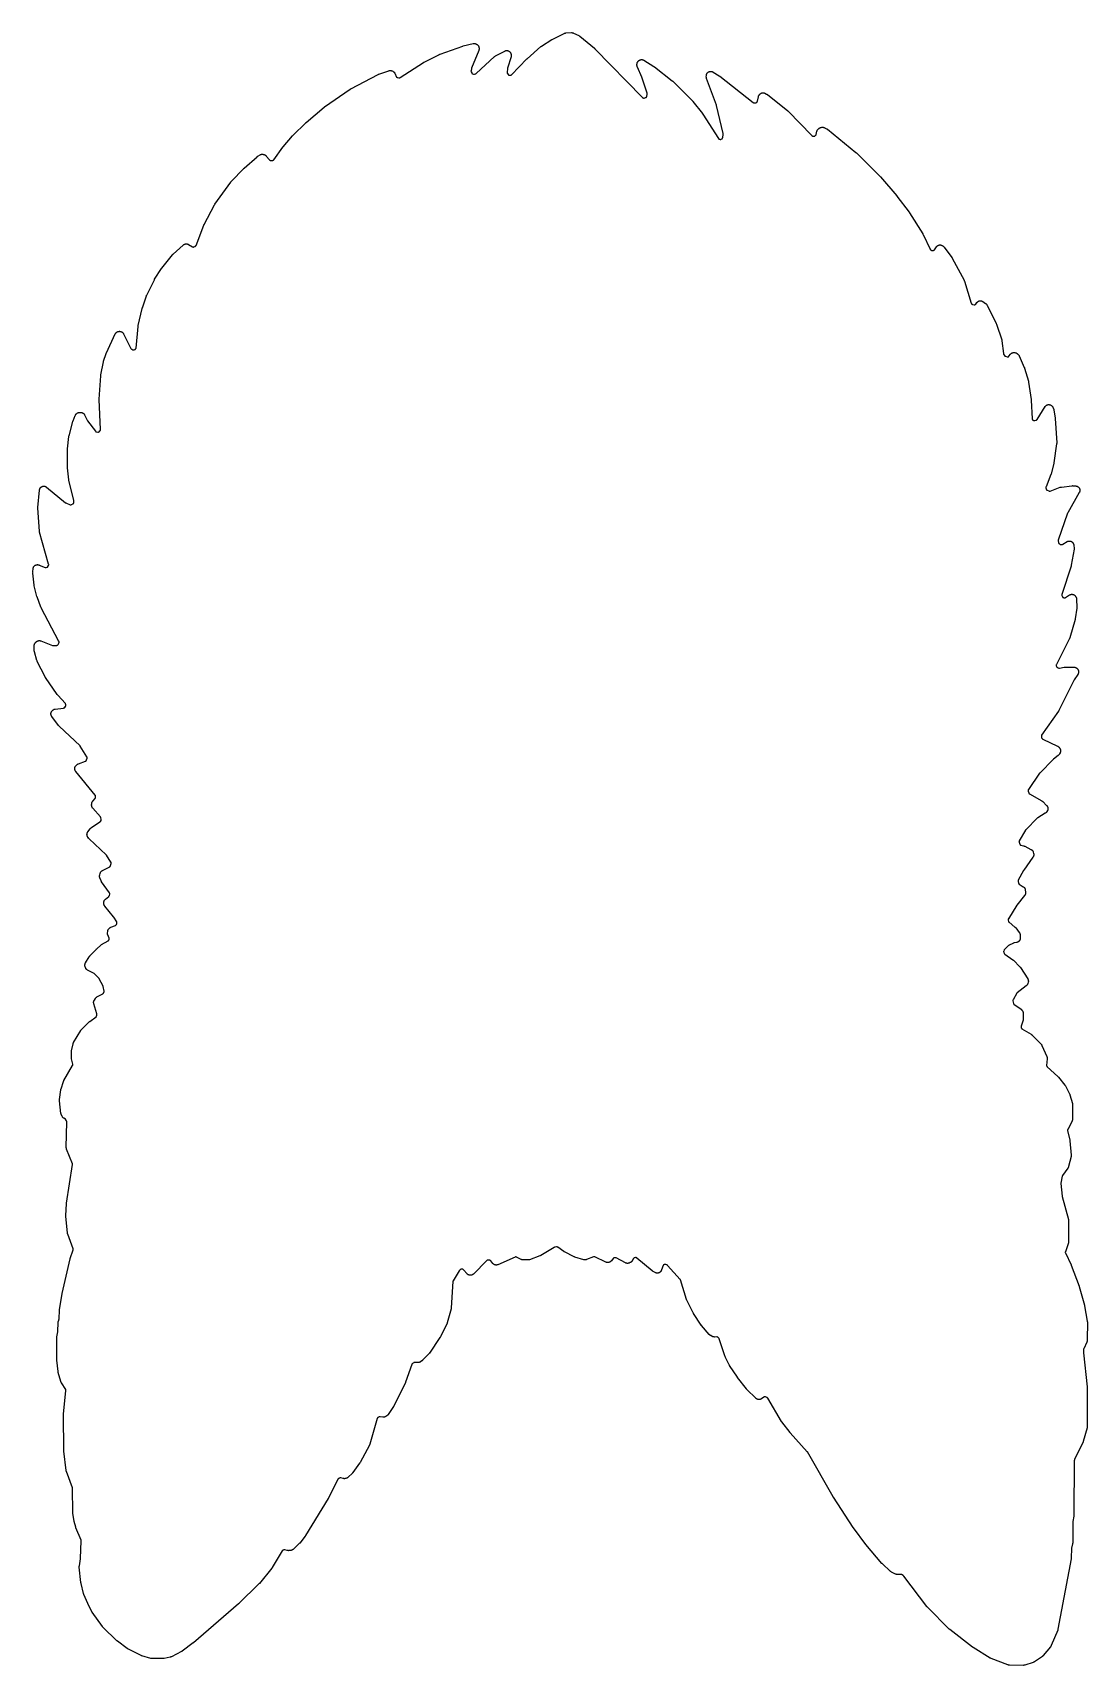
# Model space of a CAD drawing. Header units: millimetres. Extents: x 0 to 194, y 0 to 300.
import ezdxf

# ---------------------------------------------------------------- set-up
doc = ezdxf.new("R2010")
doc.units = ezdxf.units.MM
doc.layers.add('CUT', color=7, linetype='CONTINUOUS')

msp = doc.modelspace()

# ---------------------------------------------------------------- linework, layer by layer
at = {"layer": 'CUT'}
msp.add_lwpolyline([(0.0589, 201.557), (0.0622, 201.5785), (0.0699, 201.6213), (0.0796, 201.6637), (0.0885, 201.6951), (0.1023, 201.7364), (0.1141, 201.7667), (0.1318, 201.8065), (0.1465, 201.8356), (0.168, 201.8734), (0.1854, 201.901), (0.2105, 201.9366), (0.2305, 201.9623), (0.2589, 201.9953), (0.2813, 202.019), (0.3127, 202.0491), (0.3373, 202.0705), (0.3715, 202.0974), (0.398, 202.1163), (0.4346, 202.1399), (0.4629, 202.1561), (0.5016, 202.176), (0.5313, 202.1894), (0.5718, 202.2055), (0.6026, 202.216), (0.6444, 202.228), (0.6762, 202.2355), (0.719, 202.2435), (0.7513, 202.2479), (0.7946, 202.2517), (0.8272, 202.2529), (0.8707, 202.2525), (0.9033, 202.2506), (0.9465, 202.246), (0.9787, 202.2409), (1.0214, 202.2321), (1.0529, 202.224), (1.0945, 202.2112), (1.1354, 202.1963), (1.1557, 202.1884), (2.2609, 201.7251), (2.287, 201.7156), (2.314, 201.7085), (2.3414, 201.7039), (2.3692, 201.7019), (2.397, 201.7025), (2.4247, 201.7057), (2.4519, 201.7114), (2.4785, 201.7196), (2.6224, 201.7714), (2.6514, 201.7836), (2.679, 201.7988), (2.7048, 201.8168), (2.7286, 201.8374), (2.7501, 201.8603), (2.7691, 201.8854), (2.7854, 201.9123), (2.8819, 202.0931), (2.8942, 202.119), (2.9039, 202.146), (2.9111, 202.1737), (2.9155, 202.2021), (2.9173, 202.2307), (2.9162, 202.2594), (2.9125, 202.2878), (2.906, 202.3157), (1.2441, 208.2159), (1.2383, 208.2388), (1.2279, 208.2847), (1.2199, 208.3312), (1.2144, 208.378), (1.2123, 208.4015), (0.9371, 212.6368), (0.9363, 212.6543), (0.9354, 212.6895), (0.9359, 212.7247), (0.9377, 212.7598), (0.939, 212.7774), (1.2315, 215.9636), (1.234, 215.9856), (1.2403, 216.0295), (1.2486, 216.073), (1.2565, 216.1053), (1.2692, 216.1478), (1.2802, 216.1792), (1.2969, 216.2203), (1.311, 216.2504), (1.3317, 216.2896), (1.3487, 216.3182), (1.3732, 216.3552), (1.3928, 216.3819), (1.4208, 216.4163), (1.4431, 216.441), (1.4743, 216.4725), (1.4989, 216.4949), (1.5331, 216.5231), (1.5597, 216.543), (1.5965, 216.5677), (1.625, 216.5849), (1.6641, 216.6059), (1.6941, 216.6201), (1.735, 216.6372), (1.7663, 216.6484), (1.8087, 216.6614), (1.841, 216.6695), (1.8845, 216.6781), (1.9173, 216.683), (1.9615, 216.6874), (1.9947, 216.689), (2.039, 216.689), (2.0722, 216.6874), (2.1163, 216.683), (2.1492, 216.6781), (2.1927, 216.6694), (2.2249, 216.6613), (2.2673, 216.6483), (2.2986, 216.6371), (2.3396, 216.62), (2.3696, 216.6057), (2.4086, 216.5847), (2.4371, 216.5676), (2.4739, 216.5428), (2.5094, 216.5163), (2.5269, 216.5026), (5.9873, 213.6431), (6.0102, 213.6259), (6.0346, 213.611), (6.0604, 213.5985), (6.8364, 213.2664), (6.8649, 213.2559), (6.8943, 213.2483), (6.9244, 213.2438), (6.9547, 213.2423), (6.9851, 213.2438), (7.0151, 213.2485), (7.0446, 213.2561), (7.0731, 213.2667), (7.1003, 213.2801), (7.3854, 213.4388), (7.4108, 213.4547), (7.4345, 213.473), (7.4563, 213.4936), (7.4759, 213.5162), (7.4931, 213.5407), (7.5078, 213.5668), (7.5198, 213.5942), (7.5291, 213.6227), (7.5354, 213.652), (7.5388, 213.6818), (7.5605, 214.0196), (7.5608, 214.0509), (7.558, 214.082), (7.5518, 214.1127), (6.6397, 217.7008), (6.6329, 217.7325), (6.6186, 217.8123), (6.6141, 217.8444), (6.3836, 220.0365), (6.3819, 220.0581), (6.3788, 220.1122), (6.3781, 220.1338), (6.3501, 223.4398), (6.3507, 223.4681), (6.3546, 223.5387), (6.357, 223.5669), (6.6206, 225.8017), (6.6229, 225.8183), (6.628, 225.8514), (6.6344, 225.8843), (6.642, 225.917), (6.6461, 225.9332), (7.3667, 228.573), (7.374, 228.5973), (7.3942, 228.6574), (7.4029, 228.6813), (7.8064, 229.6935), (7.8154, 229.7146), (7.8345, 229.7561), (7.8557, 229.7967), (7.873, 229.8262), (7.8982, 229.8644), (7.9185, 229.892), (7.9474, 229.9275), (7.9704, 229.9529), (8.0028, 229.9852), (8.0282, 230.0082), (8.0637, 230.037), (8.1006, 230.064), (8.1194, 230.0771), (8.1455, 230.0942), (8.1641, 230.1058), (8.2018, 230.128), (8.2406, 230.1484), (8.2704, 230.1622), (8.311, 230.1787), (8.3419, 230.1896), (8.3839, 230.2021), (8.4158, 230.2099), (8.4588, 230.2182), (8.4913, 230.2229), (8.535, 230.227), (8.5787, 230.229), (8.6006, 230.2295), (8.7884, 230.2288), (8.8098, 230.2282), (8.8526, 230.2261), (8.8952, 230.2218), (8.9269, 230.2172), (8.969, 230.2089), (9.0001, 230.2012), (9.0412, 230.189), (9.0714, 230.1784), (9.1111, 230.1624), (9.1423, 230.148), (9.1822, 230.1271), (9.2163, 230.1071), (9.2557, 230.081), (9.2842, 230.0599), (9.3207, 230.0298), (9.3468, 230.0058), (9.3799, 229.972), (9.4034, 229.9455), (9.4328, 229.9084), (9.4533, 229.8795), (9.4786, 229.8396), (9.5018, 229.7984), (9.5129, 229.7774), (10.0437, 228.7061), (10.0574, 228.6815), (10.0734, 228.6582), (11.4951, 226.7806), (11.5128, 226.7593), (11.5324, 226.7397), (11.5538, 226.7221), (11.5766, 226.7065), (11.6008, 226.693), (11.6262, 226.6818), (11.6524, 226.6731), (11.6794, 226.6667), (11.9175, 226.6224), (11.9472, 226.6184), (11.9772, 226.6174), (12.0071, 226.6193), (12.0366, 226.6243), (12.0655, 226.6321), (12.0935, 226.6428), (12.1203, 226.6563), (12.1456, 226.6724), (12.1692, 226.6909), (12.3281, 226.8289), (12.3497, 226.8496), (12.3691, 226.8724), (12.3861, 226.8969), (12.4006, 226.923), (12.4124, 226.9505), (12.4215, 226.9789), (12.4276, 227.0082), (12.4309, 227.0379), (12.4311, 227.0677), (12.2038, 232.5897), (12.2034, 232.6137), (12.2042, 232.6737), (12.2051, 232.6978), (12.487, 236.9829), (12.4899, 237.0121), (12.4994, 237.0847), (12.5042, 237.1136), (12.9792, 239.5055), (12.9854, 239.5327), (13.0032, 239.6), (13.0111, 239.6267), (13.4892, 241.07), (13.4979, 241.0942), (13.5215, 241.1538), (13.5317, 241.1774), (15.1407, 244.6498), (15.1507, 244.6701), (15.1717, 244.71), (15.1947, 244.7489), (15.2134, 244.7771), (15.2401, 244.8135), (15.2616, 244.8397), (15.2918, 244.8732), (15.3158, 244.8971), (15.3493, 244.9274), (15.3755, 244.9488), (15.4118, 244.9756), (15.4401, 244.9943), (15.4789, 245.0173), (15.5189, 245.0383), (15.5391, 245.0483), (15.5624, 245.0591), (15.5823, 245.0677), (15.6225, 245.084), (15.6635, 245.0984), (15.6946, 245.1077), (15.7367, 245.118), (15.7686, 245.1242), (15.8116, 245.1305), (15.8439, 245.1336), (15.8872, 245.1357), (15.9197, 245.1357), (15.9631, 245.1336), (15.9954, 245.1304), (16.0383, 245.1242), (16.0702, 245.1179), (16.1124, 245.1076), (16.1539, 245.0952), (16.1746, 245.0885), (16.2206, 245.0723), (16.2408, 245.0647), (16.2809, 245.0484), (16.3202, 245.0302), (16.3489, 245.0151), (16.3863, 244.9932), (16.4135, 244.9755), (16.4485, 244.9501), (16.4739, 244.9298), (16.5063, 244.9011), (16.5296, 244.8785), (16.5592, 244.8469), (16.5802, 244.8222), (16.6065, 244.7878), (16.625, 244.7612), (16.648, 244.7245), (16.6692, 244.6867), (16.6793, 244.6676), (18.0183, 241.9832), (18.0328, 241.9574), (18.0497, 241.9332), (18.069, 241.9107), (18.0904, 241.8903), (18.1137, 241.872), (18.1387, 241.8562), (18.1651, 241.8429), (18.3865, 241.7447), (18.4136, 241.7342), (18.4416, 241.7264), (18.4702, 241.7213), (18.4992, 241.7191), (18.5283, 241.7196), (18.5572, 241.723), (18.5856, 241.7291), (18.6133, 241.738), (18.64, 241.7495), (18.7972, 241.8264), (18.8239, 241.8413), (18.849, 241.8587), (18.8722, 241.8786), (18.8932, 241.9008), (18.9118, 241.925), (18.9279, 241.951), (18.9413, 241.9785), (18.9518, 242.0072), (18.9594, 242.0368), (18.9639, 242.067), (19.3489, 246.0503), (19.3525, 246.0788), (19.364, 246.1498), (19.3695, 246.1781), (20.0932, 249.3502), (20.0987, 249.3719), (20.1139, 249.4258), (20.1205, 249.4473), (20.8682, 251.674), (20.8793, 251.7035), (20.9095, 251.7763), (20.9227, 251.8049), (22.3283, 254.6123), (22.3386, 254.6317), (22.3655, 254.6795), (22.3767, 254.6983), (23.6213, 256.6758), (23.6355, 256.697), (23.6726, 256.7492), (23.6881, 256.7696), (25.6526, 259.2211), (25.6646, 259.2355), (25.6893, 259.2637), (25.715, 259.2909), (25.7419, 259.317), (25.7556, 259.3298), (27.6054, 260.9807), (27.6235, 260.996), (27.6604, 261.0257), (27.6989, 261.0533), (27.7288, 261.0725), (27.77, 261.096), (27.8017, 261.1119), (27.8452, 261.1309), (27.8895, 261.1476), (27.9119, 261.1553), (27.9634, 261.1716), (27.9839, 261.1776), (28.0251, 261.1886), (28.0669, 261.1975), (28.0985, 261.2028), (28.1409, 261.2078), (28.1728, 261.21), (28.2155, 261.2109), (28.2475, 261.2101), (28.2901, 261.207), (28.3219, 261.2032), (28.364, 261.196), (28.3952, 261.1892), (28.4365, 261.1781), (28.467, 261.1683), (28.507, 261.1534), (28.5364, 261.1408), (28.5748, 261.1221), (28.6122, 261.1016), (28.6307, 261.0909), (29.3112, 260.6758), (29.336, 260.6622), (29.362, 260.651), (29.389, 260.6424), (29.4166, 260.6363), (29.4447, 260.6328), (29.473, 260.632), (29.5012, 260.6338), (29.5292, 260.6384), (29.5566, 260.6455), (29.5832, 260.6552), (29.8178, 260.7534), (29.8453, 260.7665), (29.8712, 260.7824), (29.8955, 260.8008), (29.9177, 260.8216), (29.9377, 260.8445), (29.9553, 260.8693), (29.9703, 260.8958), (29.9825, 260.9237), (31.4031, 264.6664), (31.4142, 264.6931), (31.4441, 264.7589), (31.457, 264.7848), (33.3796, 268.3777), (33.394, 268.4027), (33.4319, 268.4637), (33.4479, 268.4877), (36.3644, 272.5791), (36.3745, 272.5927), (36.3951, 272.6194), (36.4168, 272.6454), (36.4393, 272.6705), (36.4509, 272.6829), (38.7497, 275.0559), (38.7616, 275.0678), (38.7921, 275.097), (38.8045, 275.1085), (41.1946, 277.2313), (41.2124, 277.2462), (41.2486, 277.2752), (41.2864, 277.3024), (41.3254, 277.3275), (41.3453, 277.3395), (41.7602, 277.5768), (41.7807, 277.5879), (41.8222, 277.6088), (41.8647, 277.6277), (41.8973, 277.6401), (41.9416, 277.6544), (41.9752, 277.6634), (42.0208, 277.673), (42.0552, 277.6785), (42.1014, 277.6834), (42.1362, 277.6853), (42.1828, 277.6854), (42.2176, 277.6837), (42.2639, 277.679), (42.2983, 277.6737), (42.3439, 277.6642), (42.3889, 277.6524), (42.4112, 277.6459), (42.4998, 277.6177), (42.5203, 277.6107), (42.561, 277.5955), (42.6009, 277.5784), (42.6301, 277.5642), (42.6682, 277.5434), (42.6959, 277.5264), (42.7318, 277.502), (42.7578, 277.4824), (42.7911, 277.4546), (42.8151, 277.4326), (42.8456, 277.4018), (42.8746, 277.3695), (42.8887, 277.353), (43.4702, 276.6393), (43.4891, 276.6182), (43.51, 276.5989), (43.5326, 276.5817), (43.5567, 276.5667), (43.5821, 276.5541), (43.6086, 276.5439), (43.6359, 276.5363), (43.6639, 276.5313), (43.6921, 276.529), (43.7205, 276.5293), (44.033, 276.5478), (44.0623, 276.551), (44.0912, 276.557), (44.1193, 276.5659), (44.1464, 276.5775), (44.1723, 276.5917), (44.1966, 276.6083), (44.2192, 276.6273), (44.2398, 276.6483), (44.2583, 276.6714), (45.944, 278.9997), (45.9556, 279.015), (45.9852, 279.0525), (45.9974, 279.0672), (47.719, 281.0633), (47.7308, 281.0765), (47.761, 281.1089), (47.7733, 281.1216), (50.1549, 283.4795), (50.167, 283.491), (50.1976, 283.5191), (50.21, 283.5302), (53.5052, 286.3425), (53.5232, 286.3571), (53.5691, 286.3924), (53.5879, 286.406), (58.2999, 289.6536), (58.3226, 289.6683), (58.3805, 289.7033), (58.4041, 289.7166), (63.4347, 292.3551), (63.4504, 292.363), (63.4821, 292.3781), (63.5144, 292.3919), (63.5472, 292.4045), (63.5637, 292.4105), (65.4001, 293.0329), (65.4215, 293.0396), (65.4646, 293.0519), (65.5083, 293.062), (65.5414, 293.0679), (65.5859, 293.0736), (65.6194, 293.0762), (65.6642, 293.0774), (65.6978, 293.0767), (65.7426, 293.0735), (65.7759, 293.0694), (65.8201, 293.0617), (65.8529, 293.0543), (65.8961, 293.0423), (65.928, 293.0316), (65.9698, 293.0154), (66.0107, 292.997), (66.031, 292.9874), (66.1598, 292.9217), (66.1804, 292.9105), (66.221, 292.8871), (66.2603, 292.8616), (66.2887, 292.841), (66.3252, 292.8115), (66.3513, 292.7881), (66.3845, 292.755), (66.4081, 292.7289), (66.4376, 292.6926), (66.4583, 292.6642), (66.484, 292.625), (66.5016, 292.5946), (66.523, 292.5529), (66.5422, 292.5101), (66.5513, 292.4885), (66.7457, 291.9871), (66.7581, 291.9593), (66.7733, 291.9329), (66.7911, 291.9082), (66.8114, 291.8854), (66.8338, 291.8648), (66.8582, 291.8465), (66.8843, 291.8309), (66.9119, 291.8179), (66.9407, 291.8078), (66.9703, 291.8007), (67.2736, 291.744), (67.3018, 291.7401), (67.3302, 291.7389), (67.3586, 291.7404), (67.3867, 291.7446), (67.4144, 291.7514), (67.4412, 291.7608), (67.467, 291.7727), (67.4916, 291.787), (71.7792, 294.5586), (71.8002, 294.5714), (71.8535, 294.6018), (71.8752, 294.6134), (74.7107, 296.0346), (74.736, 296.0463), (74.8003, 296.0737), (74.8264, 296.0838), (78.9886, 297.5575), (79.0113, 297.5649), (79.0687, 297.5818), (79.0918, 297.588), (80.9011, 298.019), (80.9241, 298.0239), (80.9703, 298.0324), (81.0169, 298.0384), (81.052, 298.0411), (81.099, 298.0423), (81.1342, 298.0413), (81.181, 298.0376), (81.2159, 298.033), (81.2621, 298.0244), (81.2964, 298.0161), (81.3414, 298.0027), (81.3746, 297.991), (81.418, 297.973), (81.4604, 297.9527), (81.4813, 297.9421), (81.5431, 297.9085), (81.5619, 297.8977), (81.5988, 297.8753), (81.6347, 297.851), (81.6607, 297.8316), (81.694, 297.8041), (81.718, 297.7823), (81.7486, 297.7516), (81.7703, 297.7276), (81.7978, 297.6942), (81.8172, 297.6682), (81.8413, 297.6323), (81.8581, 297.6046), (81.8787, 297.5665), (81.8927, 297.5373), (81.9096, 297.4974), (81.9245, 297.4568), (81.9314, 297.4363), (81.9648, 297.3299), (81.9709, 297.3084), (81.9821, 297.2654), (81.9911, 297.2218), (81.9963, 297.1888), (82.0009, 297.1445), (82.0028, 297.1112), (82.0031, 297.0667), (82.0016, 297.0333), (81.9975, 296.989), (81.9928, 296.956), (81.9843, 296.9123), (81.9763, 296.8799), (81.9636, 296.8372), (81.9487, 296.7953), (81.9408, 296.7744), (80.6086, 293.5308), (80.5978, 293.4997), (80.5904, 293.4675), (80.5104, 293.0005), (80.5067, 292.9697), (80.5063, 292.9386), (80.5091, 292.9077), (80.515, 292.8772), (80.5241, 292.8475), (80.5362, 292.8189), (80.636, 292.6132), (80.651, 292.5859), (80.6688, 292.5604), (80.689, 292.5369), (80.7116, 292.5155), (80.7363, 292.4967), (80.7629, 292.4805), (80.7909, 292.4671), (80.9409, 292.4048), (80.9682, 292.395), (80.9964, 292.3879), (81.025, 292.3835), (81.054, 292.3819), (81.083, 292.3831), (81.1117, 292.3871), (81.1399, 292.3939), (81.3428, 292.4531), (81.369, 292.462), (81.3942, 292.4733), (81.4183, 292.487), (81.441, 292.5027), (81.4622, 292.5205), (84.8523, 295.6468), (84.867, 295.6599), (84.8971, 295.6853), (84.9283, 295.7094), (84.9525, 295.7264), (84.9857, 295.7476), (85.0197, 295.7674), (85.037, 295.7769), (86.699, 296.6466), (86.7183, 296.6561), (86.7575, 296.6743), (86.7976, 296.6906), (86.8281, 296.7013), (86.8695, 296.7137), (86.901, 296.7214), (86.9434, 296.7297), (86.9754, 296.7344), (87.0184, 296.7387), (87.0508, 296.7403), (87.094, 296.7403), (87.1263, 296.7388), (87.1694, 296.7347), (87.2014, 296.7301), (87.2439, 296.722), (87.2753, 296.7143), (87.3168, 296.7021), (87.3474, 296.6914), (87.3875, 296.6753), (87.4169, 296.6618), (87.4552, 296.6419), (87.4832, 296.6256), (87.5195, 296.6021), (87.5458, 296.5832), (87.5796, 296.5563), (87.604, 296.535), (87.6351, 296.505), (87.6573, 296.4814), (87.6854, 296.4486), (87.7052, 296.423), (87.73, 296.3876), (87.7473, 296.3602), (87.7686, 296.3226), (87.7832, 296.2937), (87.8008, 296.2542), (87.8165, 296.2139), (87.8238, 296.1936), (87.8514, 296.1112), (87.8582, 296.089), (87.8706, 296.0444), (87.8808, 295.9991), (87.8866, 295.9649), (87.892, 295.9188), (87.8943, 295.8842), (87.8949, 295.8378), (87.8936, 295.8031), (87.8895, 295.757), (87.8846, 295.7226), (87.8757, 295.6771), (87.8645, 295.6321), (87.8583, 295.6097), (87.2176, 293.5048), (87.2102, 293.4753), (87.2059, 293.4452), (87.1391, 292.7267), (87.1378, 292.6974), (87.1394, 292.6682), (87.1438, 292.6392), (87.151, 292.6109), (87.161, 292.5833), (87.1736, 292.5569), (87.1887, 292.5318), (87.3094, 292.3518), (87.3273, 292.3278), (87.3475, 292.3057), (87.3698, 292.2857), (87.3939, 292.268), (87.4198, 292.2529), (87.447, 292.2404), (87.4753, 292.2306), (87.5044, 292.2238), (87.6579, 292.1956), (87.6871, 292.1917), (87.7166, 292.1907), (87.746, 292.1926), (87.7751, 292.1974), (87.8036, 292.205), (87.8312, 292.2154), (87.8577, 292.2284), (87.8827, 292.244), (87.9061, 292.2619), (87.9276, 292.2821), (90.7418, 295.1902), (90.7548, 295.2031), (90.788, 295.2346), (90.8015, 295.247), (93.3282, 297.4649), (93.3417, 297.4763), (93.3691, 297.4985), (93.3974, 297.5197), (93.4265, 297.5397), (93.4413, 297.5494), (95.3293, 298.7418), (95.3489, 298.7536), (95.3986, 298.7815), (95.4188, 298.7922), (97.6254, 299.8904), (97.6464, 299.9002), (97.6888, 299.9186), (97.7321, 299.9349), (97.7652, 299.9454), (97.81, 299.9571), (97.844, 299.9641), (97.8897, 299.9712), (97.9358, 299.9759), (97.9589, 299.9776), (98.9541, 300.0274), (98.9765, 300.0279), (99.0212, 300.028), (99.0659, 300.0257), (99.0992, 300.0224), (99.1435, 300.0158), (99.1763, 300.0092), (99.2197, 299.9982), (99.2517, 299.9883), (99.2938, 299.9731), (99.335, 299.9558), (99.3554, 299.9466), (100.3387, 299.4748), (100.3628, 299.4623), (100.4101, 299.436), (100.4558, 299.4068), (100.4997, 299.375), (100.5211, 299.3584), (103.2052, 297.1497), (103.2241, 297.1333), (103.27, 297.091), (103.2879, 297.0736), (112.0132, 288.0982), (112.0358, 288.0772), (112.0605, 288.0587), (112.0869, 288.0427), (112.1148, 288.0296), (112.1439, 288.0194), (112.1738, 288.0123), (112.2044, 288.0082), (112.2352, 288.0074), (112.266, 288.0097), (112.2963, 288.0151), (112.5746, 288.0799), (112.6022, 288.0877), (112.6289, 288.0981), (112.6545, 288.111), (112.6788, 288.1263), (112.7015, 288.1439), (112.7223, 288.1635), (112.7413, 288.1851), (112.758, 288.2083), (112.7725, 288.2331), (112.7846, 288.2591), (112.7941, 288.2861), (112.801, 288.314), (112.8861, 288.7454), (112.8905, 288.776), (112.8918, 288.8069), (112.8898, 288.8377), (112.8847, 288.8681), (112.8765, 288.8979), (111.9084, 291.8185), (111.9036, 291.8321), (111.8965, 291.8505), (111.891, 291.8638), (111.073, 293.7149), (111.0641, 293.7366), (111.0474, 293.7803), (111.033, 293.8249), (111.024, 293.8589), (111.0143, 293.9047), (111.0089, 293.9394), (111.004, 293.986), (111.0016, 294.0328), (111.001, 294.0562), (111.0011, 294.2008), (111.0017, 294.2218), (111.0037, 294.2638), (111.0076, 294.3057), (111.012, 294.3369), (111.0199, 294.3782), (111.0272, 294.4089), (111.0389, 294.4493), (111.0491, 294.4791), (111.0645, 294.5183), (111.0774, 294.547), (111.0963, 294.5846), (111.1119, 294.612), (111.1343, 294.6476), (111.1583, 294.6821), (111.1708, 294.6991), (111.2163, 294.7583), (111.2301, 294.7754), (111.2586, 294.8089), (111.2886, 294.8409), (111.3123, 294.8638), (111.3454, 294.8928), (111.3712, 294.9133), (111.4069, 294.9389), (111.4346, 294.9568), (111.4726, 294.9788), (111.5019, 294.9939), (111.5419, 295.0121), (111.5726, 295.0242), (111.6142, 295.0384), (111.6458, 295.0475), (111.6886, 295.0576), (111.721, 295.0635), (111.7646, 295.0694), (111.7974, 295.0722), (111.8413, 295.0737), (111.8743, 295.0733), (111.9181, 295.0705), (111.9509, 295.0669), (111.9943, 295.0599), (112.0265, 295.0531), (112.069, 295.0418), (112.1004, 295.0319), (112.1416, 295.0166), (112.1719, 295.0036), (112.2114, 294.9844), (112.25, 294.9632), (112.269, 294.9522), (114.108, 293.8221), (114.1294, 293.8081), (114.1817, 293.7717), (114.2022, 293.7565), (117.4866, 291.1839), (117.5078, 291.1663), (117.5592, 291.1207), (117.5792, 291.1018), (121.1856, 287.4854), (121.2033, 287.4666), (121.2461, 287.4184), (121.2626, 287.3987), (123.0485, 285.1414), (123.0621, 285.1234), (123.0948, 285.0775), (123.1074, 285.0588), (125.9866, 280.5581), (126.0028, 280.5351), (126.0211, 280.5138), (126.0413, 280.4943), (126.0633, 280.4768), (126.0868, 280.4614), (126.1116, 280.4483), (126.1375, 280.4375), (126.1644, 280.4292), (126.1919, 280.4235), (126.2865, 280.4083), (126.3137, 280.4053), (126.3412, 280.4047), (126.3685, 280.4066), (126.3956, 280.411), (126.4222, 280.4178), (126.448, 280.4271), (126.4729, 280.4387), (126.5949, 280.5025), (126.6213, 280.518), (126.646, 280.5362), (126.6686, 280.5568), (126.6891, 280.5795), (126.7071, 280.6043), (126.7226, 280.6307), (126.7352, 280.6586), (126.7449, 280.6877), (126.7517, 280.7175), (126.8629, 281.3646), (126.8665, 281.3946), (126.867, 281.4248), (126.8646, 281.455), (126.8591, 281.4847), (125.6368, 286.635), (125.632, 286.6527), (125.6247, 286.6769), (125.6188, 286.6943), (123.793, 291.6101), (123.7859, 291.6307), (123.7727, 291.6722), (123.7616, 291.7144), (123.7548, 291.7463), (123.7477, 291.7894), (123.744, 291.8218), (123.7412, 291.8653), (123.7405, 291.9089), (123.7407, 291.9307), (123.7472, 292.1326), (123.7484, 292.1549), (123.7521, 292.1993), (123.7579, 292.2435), (123.7639, 292.2764), (123.7741, 292.3198), (123.7834, 292.3519), (123.7978, 292.3941), (123.8102, 292.4252), (123.8287, 292.4657), (123.8441, 292.4954), (123.8666, 292.5339), (123.8848, 292.5619), (123.911, 292.598), (123.9319, 292.6241), (123.9616, 292.6574), (123.985, 292.6813), (124.0177, 292.7115), (124.0434, 292.7329), (124.079, 292.7598), (124.1066, 292.7785), (124.1447, 292.8017), (124.1741, 292.8177), (124.2143, 292.837), (124.2451, 292.8499), (124.287, 292.8652), (124.3189, 292.875), (124.3622, 292.886), (124.3949, 292.8927), (124.439, 292.8993), (124.4723, 292.9027), (124.5168, 292.905), (124.5502, 292.905), (124.5948, 292.9029), (124.6391, 292.8985), (124.6613, 292.8958), (124.7122, 292.8882), (124.7346, 292.8843), (124.7791, 292.8754), (124.823, 292.8643), (124.8555, 292.8543), (124.8982, 292.8387), (124.9295, 292.8255), (124.9704, 292.8058), (125.0101, 292.784), (125.0298, 292.7726), (126.1108, 292.1084), (126.1331, 292.0937), (126.1876, 292.0556), (126.209, 292.0397), (132.346, 287.1843), (132.3698, 287.1672), (132.3952, 287.1526), (132.4219, 287.1405), (132.4497, 287.1311), (132.4782, 287.1244), (132.5073, 287.1206), (132.6964, 287.1048), (132.7255, 287.1038), (132.7546, 287.1057), (132.7834, 287.1103), (132.8115, 287.1177), (132.8389, 287.1278), (132.8651, 287.1405), (132.89, 287.1557), (133.0175, 287.2424), (133.0406, 287.2599), (133.062, 287.2795), (133.0814, 287.3011), (133.0986, 287.3244), (133.1135, 287.3493), (133.1259, 287.3755), (133.1357, 287.4028), (133.1428, 287.4309), (133.3043, 288.2279), (133.3093, 288.2494), (133.3202, 288.2923), (133.3332, 288.3345), (133.3444, 288.3656), (133.3615, 288.4064), (133.3758, 288.4363), (133.3968, 288.4752), (133.4139, 288.5035), (133.4386, 288.5402), (133.4651, 288.5756), (133.4788, 288.5929), (133.5516, 288.6809), (133.5657, 288.6972), (133.5947, 288.7289), (133.6251, 288.7593), (133.649, 288.7809), (133.6822, 288.8082), (133.708, 288.8274), (133.7437, 288.8514), (133.7712, 288.8681), (133.809, 288.8886), (133.838, 288.9026), (133.8776, 288.9194), (133.9078, 288.9306), (133.9488, 288.9435), (133.9799, 288.9517), (134.0219, 288.9607), (134.0537, 288.9659), (134.0964, 288.9708), (134.1286, 288.973), (134.1715, 288.9738), (134.2037, 288.9729), (134.2466, 288.9696), (134.2785, 288.9656), (134.3209, 288.9583), (134.3523, 288.9512), (134.3938, 288.9399), (134.4244, 288.9299), (134.4646, 288.9146), (134.504, 288.8975), (134.5235, 288.8884), (134.8191, 288.7424), (134.8407, 288.731), (134.883, 288.7071), (134.9241, 288.681), (134.9637, 288.6527), (134.9831, 288.638), (138.7, 285.6619), (138.7213, 285.6437), (138.7732, 285.5966), (138.7933, 285.5771), (143.1319, 281.1111), (143.154, 281.0905), (143.1782, 281.0722), (143.204, 281.0564), (143.2313, 281.0433), (143.2598, 281.0331), (143.2891, 281.0258), (143.3191, 281.0214), (143.5015, 281.0043), (143.5292, 281.003), (143.5569, 281.0042), (143.5844, 281.0081), (143.6114, 281.0144), (143.6377, 281.0232), (143.6631, 281.0343), (143.6873, 281.0478), (143.7836, 281.1073), (143.8073, 281.1236), (143.8294, 281.1421), (143.8495, 281.1626), (143.8677, 281.185), (143.8836, 281.209), (143.8971, 281.2344), (143.9081, 281.261), (143.9165, 281.2885), (144.0745, 281.9089), (144.0801, 281.9291), (144.0924, 281.9693), (144.1065, 282.0089), (144.1184, 282.038), (144.1362, 282.0761), (144.1508, 282.104), (144.172, 282.1402), (144.1892, 282.1666), (144.2137, 282.2007), (144.2332, 282.2254), (144.2608, 282.2571), (144.2898, 282.2875), (144.3047, 282.3023), (144.4038, 282.3967), (144.4214, 282.4126), (144.4572, 282.4433), (144.4946, 282.4721), (144.5238, 282.4922), (144.564, 282.5169), (144.5951, 282.5338), (144.6377, 282.5542), (144.6704, 282.5678), (144.7149, 282.5836), (144.7488, 282.5936), (144.7948, 282.6047), (144.8412, 282.6133), (144.8645, 282.617), (144.9904, 282.6335), (145.012, 282.6358), (145.0553, 282.6394), (145.0988, 282.6409), (145.1314, 282.6404), (145.1748, 282.6377), (145.2072, 282.6341), (145.2501, 282.6272), (145.282, 282.6205), (145.3241, 282.6095), (145.3552, 282.5997), (145.396, 282.5847), (145.436, 282.5677), (145.4558, 282.5587), (145.8362, 282.3752), (145.8596, 282.3631), (145.9057, 282.3375), (145.9501, 282.3092), (145.9928, 282.2783), (146.0138, 282.2623), (151.2449, 277.9977), (151.2618, 277.9833), (151.3031, 277.946), (151.3193, 277.9307), (155.6944, 273.577), (155.7066, 273.5644), (155.7363, 273.5325), (155.7479, 273.5194), (158.7322, 270.0491), (158.7414, 270.038), (158.7641, 270.0099), (158.773, 269.9985), (161.0286, 267.0062), (161.0399, 266.9904), (161.0674, 266.9505), (161.0781, 266.9342), (163.5199, 263.0367), (163.5336, 263.0133), (163.5659, 262.9541), (163.5781, 262.93), (164.8529, 260.2192), (164.8673, 260.1922), (164.8844, 260.1669), (164.904, 260.1434), (164.9259, 260.122), (164.9498, 260.103), (164.9755, 260.0864), (165.0978, 260.0166), (165.1222, 260.004), (165.1477, 259.9938), (165.1741, 259.9859), (165.201, 259.9805), (165.2283, 259.9776), (165.2558, 259.9772), (165.2832, 259.9793), (165.44, 259.9985), (165.4704, 260.0038), (165.5, 260.0122), (165.5287, 260.0236), (165.556, 260.0379), (165.5817, 260.0549), (165.6055, 260.0744), (165.6272, 260.0963), (165.6465, 260.1203), (166.0532, 260.6818), (166.0669, 260.6999), (166.0954, 260.7353), (166.1257, 260.7692), (166.1496, 260.7935), (166.1831, 260.8242), (166.2093, 260.8459), (166.2457, 260.8731), (166.274, 260.892), (166.313, 260.9154), (166.3431, 260.9314), (166.3842, 260.9507), (166.4157, 260.9636), (166.4586, 260.9786), (166.4913, 260.9883), (166.5355, 260.9989), (166.5689, 261.0052), (166.614, 261.0113), (166.6479, 261.0142), (166.6933, 261.0158), (166.7274, 261.0152), (166.7727, 261.0122), (166.8065, 261.0082), (166.8513, 261.0006), (166.8846, 260.9933), (166.9284, 260.9812), (166.9607, 260.9705), (167.0031, 260.9541), (167.0342, 260.9402), (167.0747, 260.9196), (167.1042, 260.9026), (167.1424, 260.878), (167.1793, 260.8515), (167.1975, 260.8378), (167.2725, 260.7779), (167.2874, 260.7655), (167.3167, 260.7401), (167.3448, 260.7134), (167.3649, 260.6925), (167.3907, 260.6635), (167.4151, 260.6335), (167.427, 260.6182), (168.8397, 258.7177), (168.8494, 258.704), (168.8684, 258.6764), (168.8863, 258.6481), (168.9032, 258.6191), (168.9114, 258.6045), (171.0948, 254.5128), (171.1045, 254.4935), (171.1229, 254.4545), (171.1395, 254.4146), (171.1542, 254.3741), (171.161, 254.3536), (172.4068, 250.3003), (172.4165, 250.2732), (172.4288, 250.2472), (172.4435, 250.2226), (172.4605, 250.1994), (172.4797, 250.178), (172.5008, 250.1585), (172.5237, 250.1411), (172.5481, 250.126), (172.5739, 250.1133), (172.6008, 250.1031), (172.6285, 250.0955), (172.9342, 250.0276), (172.9645, 250.0225), (172.9951, 250.0205), (173.0257, 250.0216), (173.0561, 250.0259), (173.0859, 250.0332), (173.1148, 250.0436), (173.1424, 250.0568), (173.1686, 250.0728), (173.193, 250.0914), (173.2154, 250.1124), (173.2355, 250.1355), (173.468, 250.4325), (173.4823, 250.4497), (173.5115, 250.4835), (173.5424, 250.5157), (173.5667, 250.5387), (173.6006, 250.5678), (173.6271, 250.5882), (173.6638, 250.6137), (173.6921, 250.6315), (173.7311, 250.6533), (173.7611, 250.6681), (173.8021, 250.6859), (173.8334, 250.6977), (173.8759, 250.7113), (173.9083, 250.72), (173.9519, 250.7293), (173.9849, 250.7347), (174.0293, 250.7397), (174.0627, 250.7418), (174.1074, 250.7423), (174.1408, 250.7411), (174.1853, 250.7372), (174.2185, 250.7327), (174.2624, 250.7244), (174.2949, 250.7166), (174.3378, 250.704), (174.3694, 250.693), (174.4108, 250.6763), (174.4411, 250.6622), (174.4807, 250.6414), (174.5191, 250.6187), (174.538, 250.6068), (175.0503, 250.2688), (175.0697, 250.2553), (175.1076, 250.2273), (175.144, 250.1973), (175.1701, 250.1735), (175.2032, 250.1399), (175.2266, 250.1134), (175.256, 250.0765), (175.2766, 250.0478), (175.3019, 250.008), (175.3252, 249.967), (175.3363, 249.9462), (177.0165, 246.5801), (177.0298, 246.5509), (177.0604, 246.4768), (177.0716, 246.4467), (178.0251, 243.5726), (178.0317, 243.551), (178.0437, 243.5076), (178.0536, 243.4637), (178.0612, 243.4194), (178.0644, 243.3971), (178.3463, 241.0617), (178.3524, 241.0279), (178.3622, 240.995), (178.3758, 240.9635), (178.5082, 240.6986), (178.522, 240.6739), (178.5381, 240.6505), (178.5564, 240.6288), (178.5766, 240.609), (178.5986, 240.5911), (178.6222, 240.5754), (178.6472, 240.562), (178.6733, 240.551), (178.7004, 240.5425), (179.0378, 240.4539), (179.0667, 240.4479), (179.0962, 240.4446), (179.1257, 240.4443), (179.1552, 240.447), (179.1843, 240.4525), (179.2127, 240.4608), (179.2401, 240.4719), (179.2663, 240.4857), (179.291, 240.502), (179.314, 240.5206), (179.3351, 240.5414), (179.354, 240.5642), (179.6176, 240.9158), (179.6307, 240.9324), (179.6576, 240.965), (179.686, 240.9963), (179.7084, 241.0187), (179.7396, 241.0472), (179.764, 241.0674), (179.7978, 241.0929), (179.824, 241.1107), (179.86, 241.1329), (179.8877, 241.1482), (179.9257, 241.1668), (179.9583, 241.181), (179.9985, 241.1963), (180.034, 241.2078), (180.0762, 241.2193), (180.1082, 241.2264), (180.1513, 241.2337), (180.1838, 241.2377), (180.2275, 241.2408), (180.2602, 241.2416), (180.304, 241.2404), (180.3367, 241.238), (180.3801, 241.2326), (180.4232, 241.2251), (180.4446, 241.2209), (180.5258, 241.2027), (180.5483, 241.1971), (180.5929, 241.1846), (180.6369, 241.1699), (180.6692, 241.1572), (180.7114, 241.138), (180.7423, 241.122), (180.7823, 241.0986), (180.8113, 241.0795), (180.8487, 241.0521), (180.8846, 241.0228), (180.9022, 241.0076), (181.0313, 240.8908), (181.0484, 240.8745), (181.0817, 240.8409), (181.1132, 240.8057), (181.1354, 240.7781), (181.163, 240.7398), (181.1822, 240.71), (181.2057, 240.6689), (181.2269, 240.6268), (181.237, 240.6054), (182.169, 238.4864), (182.1794, 238.4607), (182.2034, 238.3955), (182.2122, 238.3691), (182.9327, 235.9613), (182.9408, 235.9302), (182.9583, 235.8517), (182.9641, 235.8201), (183.4431, 232.6007), (183.4459, 232.5777), (183.4514, 232.5201), (183.4531, 232.497), (183.6058, 229.0802), (183.6088, 229.0497), (183.6148, 229.0196), (183.6239, 228.9904), (183.6359, 228.9622), (183.6507, 228.9353), (183.6682, 228.9102), (183.6881, 228.8869), (183.7104, 228.8658), (183.7346, 228.8471), (183.7607, 228.8309), (183.8746, 228.7681), (183.9025, 228.7545), (183.9316, 228.7439), (183.9617, 228.7364), (183.9923, 228.732), (184.0233, 228.7308), (184.0542, 228.7328), (184.0848, 228.7379), (184.1146, 228.7462), (184.3556, 228.8267), (184.3829, 228.8374), (184.409, 228.8506), (184.4338, 228.8664), (184.4568, 228.8845), (184.4781, 228.9047), (184.4972, 228.9269), (184.514, 228.9509), (185.9968, 231.2956), (186.0091, 231.314), (186.0344, 231.35), (186.0614, 231.3847), (186.0829, 231.4097), (186.1133, 231.4416), (186.1371, 231.4644), (186.1704, 231.4932), (186.1964, 231.5135), (186.2323, 231.5389), (186.2601, 231.5566), (186.2984, 231.5784), (186.3278, 231.5933), (186.368, 231.6112), (186.3988, 231.6232), (186.4405, 231.6371), (186.4723, 231.646), (186.5152, 231.6557), (186.5477, 231.6615), (186.5914, 231.667), (186.6243, 231.6695), (186.6683, 231.6708), (186.7012, 231.6701), (186.7451, 231.667), (186.7779, 231.6631), (186.8213, 231.6558), (186.8535, 231.6487), (186.896, 231.6371), (186.9273, 231.6269), (186.9685, 231.6113), (186.9987, 231.598), (187.0381, 231.5784), (187.0765, 231.5569), (187.0955, 231.5457), (187.1053, 231.5396), (187.1238, 231.5274), (187.1601, 231.5021), (187.1951, 231.475), (187.2203, 231.4535), (187.2525, 231.4231), (187.2754, 231.3992), (187.3045, 231.3659), (187.325, 231.3398), (187.3506, 231.3037), (187.3685, 231.2758), (187.3905, 231.2374), (187.4105, 231.198), (187.4201, 231.178), (187.5553, 230.876), (187.5629, 230.8581), (187.5773, 230.8219), (187.59, 230.7852), (187.5984, 230.7573), (187.608, 230.7196), (187.6159, 230.6815), (187.6194, 230.6624), (187.8567, 229.2079), (187.8599, 229.1844), (187.8663, 229.1255), (187.8683, 229.1018), (188.1193, 224.6439), (188.12, 224.6216), (188.1203, 224.577), (188.1183, 224.5324), (188.1142, 224.488), (188.1116, 224.4658), (187.6102, 220.965), (187.6063, 220.9419), (187.595, 220.8843), (187.5898, 220.8614), (187.1028, 218.9265), (187.0948, 218.8986), (187.0726, 218.8295), (187.0628, 218.8022), (186.1655, 216.5274), (186.1555, 216.4974), (186.1487, 216.4665), (186.1451, 216.4351), (186.1449, 216.4035), (186.148, 216.372), (186.1784, 216.1729), (186.1843, 216.1439), (186.1931, 216.1156), (186.2045, 216.0883), (186.2187, 216.0623), (186.2353, 216.0378), (186.2542, 216.0151), (186.2753, 215.9943), (186.2983, 215.9757), (186.3231, 215.9595), (186.3493, 215.9458), (186.6826, 215.792), (186.7099, 215.781), (186.738, 215.7727), (186.7668, 215.7672), (186.7961, 215.7646), (186.8254, 215.7648), (186.8546, 215.7679), (186.8833, 215.7739), (186.9113, 215.7826), (188.7886, 216.4689), (188.8122, 216.4768), (188.8596, 216.4912), (188.9077, 216.503), (188.9564, 216.5121), (188.9809, 216.516), (190.8806, 216.7643), (190.9062, 216.7669), (190.9576, 216.7707), (191.009, 216.7714), (191.0605, 216.7693), (191.0862, 216.7675), (191.6525, 216.7112), (191.6753, 216.7083), (191.7206, 216.7015), (191.7656, 216.6923), (191.7989, 216.6838), (191.8426, 216.6701), (191.8749, 216.6582), (191.917, 216.6401), (191.9479, 216.6249), (191.988, 216.6027), (192.0171, 216.5845), (192.0548, 216.5582), (192.0819, 216.5372), (192.1167, 216.5072), (192.1415, 216.4835), (192.173, 216.4502), (192.199, 216.4197), (192.2264, 216.3842), (192.2479, 216.3532), (192.2712, 216.316), (192.2872, 216.2874), (192.3067, 216.2481), (192.3198, 216.218), (192.3354, 216.177), (192.3456, 216.1458), (192.3571, 216.1035), (192.3641, 216.0714), (192.3715, 216.0281), (192.3754, 215.9955), (192.3785, 215.9518), (192.3792, 215.919), (192.378, 215.8751), (192.3756, 215.8424), (192.3701, 215.7989), (192.3645, 215.7665), (192.3548, 215.7237), (192.3461, 215.6921), (192.3323, 215.6505), (192.3205, 215.6198), (192.3027, 215.5797), (192.2831, 215.5405), (192.2727, 215.5212), (190.1417, 211.749), (190.1296, 211.7251), (190.1196, 211.7001), (188.4065, 206.7835), (188.3985, 206.7566), (188.3931, 206.7292), (188.3902, 206.7013), (188.39, 206.6733), (188.3924, 206.6454), (188.4345, 206.3278), (188.4401, 206.2976), (188.4488, 206.2681), (188.4604, 206.2396), (188.4749, 206.2125), (188.492, 206.187), (188.5117, 206.1634), (188.5338, 206.142), (188.5578, 206.1229), (188.7172, 206.0094), (188.7404, 205.9944), (188.765, 205.9816), (188.7906, 205.9711), (188.817, 205.9631), (188.8441, 205.9575), (188.8716, 205.9544), (188.8993, 205.9539), (188.9269, 205.9559), (189.1397, 205.9814), (189.1705, 205.9867), (189.2006, 205.9952), (189.2296, 206.0068), (189.2573, 206.0214), (190.0375, 206.4854), (190.0567, 206.4962), (190.0956, 206.5168), (190.1354, 206.5355), (190.1659, 206.548), (190.2074, 206.5627), (190.2389, 206.5722), (190.2817, 206.5828), (190.314, 206.5891), (190.3576, 206.5955), (190.3904, 206.5987), (190.4343, 206.6007), (190.4673, 206.6007), (190.5112, 206.5985), (190.5441, 206.5952), (190.5876, 206.5887), (190.6199, 206.5822), (190.6626, 206.5715), (190.6941, 206.5619), (190.7355, 206.547), (190.766, 206.5344), (190.8058, 206.5156), (190.8348, 206.5), (190.8726, 206.4774), (190.9, 206.4591), (190.9354, 206.4329), (190.9609, 206.412), (190.9935, 206.3825), (191.0168, 206.3592), (191.0464, 206.3266), (191.0674, 206.3012), (191.0936, 206.2658), (191.1181, 206.2293), (191.1299, 206.2107), (191.1647, 206.153), (191.1753, 206.1344), (191.1956, 206.0966), (191.2141, 206.058), (191.2266, 206.0284), (191.2413, 205.9881), (191.2509, 205.9575), (191.2618, 205.916), (191.2684, 205.8846), (191.2752, 205.8423), (191.2801, 205.7997), (191.282, 205.7784), (191.3138, 205.291), (191.3147, 205.2649), (191.3151, 205.2126), (191.3124, 205.1604), (191.3067, 205.1085), (191.3031, 205.0826), (190.8065, 202.1441), (190.7999, 202.1121), (190.7805, 202.0329), (190.7716, 202.0014), (189.0777, 196.7623), (189.0701, 196.7341), (189.0653, 196.7052), (189.0632, 196.676), (189.0641, 196.6468), (189.0678, 196.6177), (189.0743, 196.5892), (189.0835, 196.5615), (189.0954, 196.5347), (189.1876, 196.3523), (189.2012, 196.3281), (189.2171, 196.3053), (189.2349, 196.2841), (189.2547, 196.2646), (189.2761, 196.247), (189.2992, 196.2314), (189.3235, 196.2181), (189.349, 196.2071), (189.4586, 196.1655), (189.4881, 196.156), (189.5184, 196.1496), (189.5492, 196.1464), (189.5802, 196.1464), (189.611, 196.1495), (189.6413, 196.1559), (189.6708, 196.1653), (189.6992, 196.1777), (189.7262, 196.1929), (190.4904, 196.6796), (190.5094, 196.6911), (190.5481, 196.7131), (190.5879, 196.7332), (190.6184, 196.7468), (190.66, 196.7628), (190.6916, 196.7733), (190.7346, 196.7852), (190.7671, 196.7925), (190.811, 196.8), (190.8442, 196.8041), (190.8886, 196.8073), (190.922, 196.808), (190.9665, 196.8068), (190.9998, 196.8042), (191.044, 196.7986), (191.0768, 196.7928), (191.1203, 196.7828), (191.1524, 196.7738), (191.1946, 196.7595), (191.2257, 196.7474), (191.2663, 196.729), (191.296, 196.7138), (191.3346, 196.6916), (191.3627, 196.6735), (191.3989, 196.6476), (191.425, 196.6268), (191.4585, 196.5974), (191.4824, 196.5742), (191.5128, 196.5416), (191.5344, 196.5161), (191.5614, 196.4807), (191.5866, 196.444), (191.5988, 196.4253), (191.6588, 196.3281), (191.6709, 196.3072), (191.6941, 196.2647), (191.7149, 196.2211), (191.7287, 196.1876), (191.7448, 196.1419), (191.7549, 196.1071), (191.7659, 196.06), (191.7723, 196.0244), (191.7782, 195.9764), (191.7815, 195.9281), (191.7825, 195.9039), (191.805, 194.397), (191.805, 194.3801), (191.8042, 194.3463), (191.8022, 194.3126), (191.7989, 194.2789), (191.7969, 194.2622), (191.5324, 192.3194), (191.527, 192.2877), (191.5105, 192.2091), (191.5027, 192.1779), (190.5478, 188.8349), (190.5413, 188.8143), (190.5275, 188.7733), (190.5117, 188.7331), (190.494, 188.6937), (190.4846, 188.6742), (188.0572, 183.9005), (188.0447, 183.8723), (188.0351, 183.843), (188.0285, 183.8128), (188.0251, 183.7822), (188.0249, 183.7514), (188.0278, 183.7207), (188.0339, 183.6904), (188.043, 183.661), (188.0907, 183.5313), (188.1014, 183.5058), (188.1144, 183.4814), (188.1297, 183.4583), (188.1469, 183.4367), (188.1661, 183.4168), (188.187, 183.3988), (188.2095, 183.3827), (188.2334, 183.3688), (188.4288, 183.2668), (188.4557, 183.2544), (188.4837, 183.2447), (188.5125, 183.2379), (188.5418, 183.2339), (188.5714, 183.2328), (188.601, 183.2346), (188.6302, 183.2393), (189.4961, 183.4238), (189.5222, 183.4286), (189.5747, 183.4366), (189.6276, 183.4414), (189.6806, 183.4432), (189.7071, 183.4433), (191.3347, 183.4006), (191.3575, 183.3994), (191.403, 183.3959), (191.4483, 183.3901), (191.482, 183.384), (191.5264, 183.3737), (191.5593, 183.3642), (191.6025, 183.3494), (191.6342, 183.3367), (191.6757, 183.3175), (191.706, 183.3016), (191.7453, 183.2784), (191.7738, 183.2595), (191.8105, 183.2324), (191.837, 183.2108), (191.8708, 183.1801), (191.8949, 183.1559), (191.9255, 183.1219), (191.947, 183.0953), (191.9739, 183.0585), (191.9927, 183.0299), (192.0157, 182.9905), (192.0315, 182.9601), (192.0504, 182.9186), (192.0672, 182.8761), (192.0751, 182.8547), (192.0975, 182.7886), (192.1043, 182.7667), (192.1167, 182.7228), (192.1269, 182.6783), (192.1328, 182.6446), (192.1384, 182.5992), (192.1409, 182.5651), (192.1419, 182.5194), (192.1409, 182.4852), (192.1372, 182.4397), (192.1327, 182.4058), (192.1245, 182.3608), (192.1166, 182.3275), (192.1038, 182.2837), (192.0926, 182.2513), (192.0755, 182.209), (192.061, 182.178), (192.0397, 182.1376), (192.0163, 182.0984), (192.0041, 182.079), (191.3595, 181.1119), (191.3496, 181.096), (191.3368, 181.0738), (191.3279, 181.0573), (188.5361, 175.4669), (188.5283, 175.4521), (188.5123, 175.4227), (188.4951, 175.3939), (188.4769, 175.3658), (188.4675, 175.3519), (185.3527, 170.9157), (185.3374, 170.8916), (185.3245, 170.8662), (185.3141, 170.8397), (185.3063, 170.8123), (185.301, 170.7843), (185.2985, 170.756), (185.2986, 170.7275), (185.3085, 170.5402), (185.3112, 170.513), (185.3163, 170.4861), (185.3239, 170.4598), (185.3339, 170.4343), (185.3461, 170.4099), (185.3605, 170.3866), (185.377, 170.3647), (185.4856, 170.2335), (185.5035, 170.2138), (185.5231, 170.1957), (185.5442, 170.1794), (185.5666, 170.1651), (185.5902, 170.1528), (188.272, 168.906), (188.2929, 168.8956), (188.3342, 168.8737), (188.3742, 168.8498), (188.4033, 168.8303), (188.4407, 168.8023), (188.4675, 168.7799), (188.5018, 168.7482), (188.5262, 168.7231), (188.557, 168.688), (188.5859, 168.6514), (188.5999, 168.6327), (188.6807, 168.5187), (188.6931, 168.5002), (188.7171, 168.4625), (188.7392, 168.4237), (188.7542, 168.3938), (188.7724, 168.353), (188.7844, 168.3218), (188.7984, 168.2794), (188.8073, 168.2471), (188.817, 168.2035), (188.8245, 168.1595), (188.8276, 168.1382), (188.8297, 168.1165), (188.8328, 168.0715), (188.8337, 168.0263), (188.8327, 167.9925), (188.829, 167.9475), (188.8246, 167.914), (188.8165, 167.8696), (188.8087, 167.8367), (188.7961, 167.7933), (188.7851, 167.7613), (188.7683, 167.7194), (188.7494, 167.6785), (188.7394, 167.6582), (188.6436, 167.4753), (188.632, 167.4545), (188.6078, 167.4137), (188.5814, 167.3742), (188.5602, 167.3456), (188.5298, 167.3091), (188.5056, 167.283), (188.4716, 167.2499), (188.4358, 167.2186), (188.4175, 167.2035), (187.5572, 166.5278), (187.5425, 166.5155), (187.5229, 166.498), (187.5091, 166.4848), (185.0158, 163.9513), (184.998, 163.9315), (184.982, 163.9102), (182.9233, 160.901), (182.9081, 160.8765), (182.8954, 160.8506), (182.8853, 160.8236), (182.8778, 160.7957), (182.873, 160.7672), (182.8709, 160.7385), (182.8717, 160.7096), (182.8752, 160.681), (182.8814, 160.6528), (182.9735, 160.3147), (182.9826, 160.2868), (182.9943, 160.2599), (183.0086, 160.2344), (183.0254, 160.2103), (183.0444, 160.188), (183.0655, 160.1676), (183.0885, 160.1494), (183.1132, 160.1336), (185.3805, 158.8271), (185.4039, 158.8127), (185.4496, 158.7825), (185.4933, 158.7496), (185.535, 158.7141), (185.5553, 158.6957), (186.2676, 158.01), (186.2833, 157.9941), (186.3138, 157.9617), (186.3426, 157.9278), (186.363, 157.9013), (186.3884, 157.8647), (186.406, 157.8364), (186.4276, 157.7975), (186.4424, 157.7675), (186.46, 157.7266), (186.4718, 157.6954), (186.4853, 157.653), (186.4939, 157.6207), (186.5032, 157.5772), (186.5085, 157.5442), (186.5134, 157.5), (186.5155, 157.4667), (186.516, 157.4221), (186.5148, 157.3888), (186.5109, 157.3444), (186.5064, 157.3113), (186.4981, 157.2676), (186.4903, 157.2351), (186.4778, 157.1924), (186.4669, 157.1609), (186.4502, 157.1196), (186.4315, 157.0792), (186.4216, 157.0592), (186.3277, 156.8802), (186.3177, 156.8621), (186.2969, 156.8266), (186.2745, 156.792), (186.2565, 156.7668), (186.231, 156.7344), (186.2108, 156.711), (186.1825, 156.6811), (186.1602, 156.6597), (186.1293, 156.6325), (186.1052, 156.6132), (186.0718, 156.5889), (186.0374, 156.5662), (186.02, 156.5552), (184.6538, 155.7406), (184.6236, 155.72), (184.596, 155.6958), (182.4286, 153.5426), (182.4106, 153.523), (182.3943, 153.5019), (182.38, 153.4794), (181.2343, 151.4882), (181.221, 151.4622), (181.2103, 151.4351), (181.2022, 151.4071), (181.1969, 151.3784), (181.1945, 151.3493), (181.1949, 151.3201), (181.1981, 151.2911), (181.2041, 151.2626), (181.2128, 151.2347), (181.3442, 150.8787), (181.3558, 150.8515), (181.3701, 150.8255), (181.3868, 150.801), (181.4059, 150.7783), (181.4271, 150.7576), (181.4503, 150.7391), (181.4752, 150.723), (181.5015, 150.7095), (181.5291, 150.6985), (181.5576, 150.6904), (182.0419, 150.5776), (182.0673, 150.5709), (182.1176, 150.556), (182.1671, 150.5382), (182.2153, 150.5176), (182.2392, 150.5066), (183.3896, 149.933), (183.4089, 149.9228), (183.4469, 149.9015), (183.4839, 149.8784), (183.5107, 149.8597), (183.5452, 149.8331), (183.5701, 149.8119), (183.6019, 149.7821), (183.6246, 149.7586), (183.6534, 149.7259), (183.6737, 149.7003), (183.6992, 149.6649), (183.7169, 149.6375), (183.7389, 149.5998), (183.7539, 149.5708), (183.7721, 149.5312), (183.7842, 149.5009), (183.7984, 149.4596), (183.8107, 149.4178), (183.8163, 149.3967), (183.8776, 149.1415), (183.8821, 149.1207), (183.89, 149.0789), (183.896, 149.0367), (183.899, 149.005), (183.901, 148.9624), (183.901, 148.9305), (183.8989, 148.888), (183.8959, 148.8563), (183.8898, 148.8141), (183.8838, 148.7828), (183.8738, 148.7414), (183.8648, 148.7108), (183.8509, 148.6706), (183.8391, 148.6409), (183.8215, 148.6022), (183.8069, 148.5738), (183.7857, 148.5369), (183.7628, 148.501), (183.7509, 148.4834), (182.0757, 146.118), (182.0667, 146.1044), (182.0547, 146.0854), (182.0464, 146.0714), (181.0506, 144.2798), (181.0375, 144.2533), (181.0271, 144.2256), (181.0195, 144.1971), (181.0147, 144.1679), (181.0128, 144.1384), (181.0138, 144.1089), (181.0178, 144.0796), (181.0245, 144.0509), (181.1222, 143.7122), (181.1323, 143.6831), (181.1452, 143.6551), (181.161, 143.6286), (181.1795, 143.6039), (181.2004, 143.5812), (181.2235, 143.5608), (181.2485, 143.5428), (181.9862, 143.0699), (182.0046, 143.0574), (182.0408, 143.0316), (182.0757, 143.004), (182.1008, 142.982), (182.1328, 142.9511), (182.1556, 142.9268), (182.1844, 142.8929), (182.2047, 142.8664), (182.23, 142.8298), (182.2476, 142.8015), (182.2691, 142.7626), (182.2838, 142.7326), (182.3014, 142.6918), (182.3131, 142.6605), (182.3266, 142.6181), (182.3351, 142.5859), (182.3444, 142.5424), (182.3514, 142.4985), (182.3544, 142.4764), (182.4018, 142.0477), (182.4037, 142.0257), (182.4064, 141.9817), (182.4069, 141.9375), (182.4057, 141.9045), (182.4019, 141.8605), (182.3974, 141.8277), (182.3893, 141.7843), (182.3817, 141.7522), (182.3694, 141.7098), (182.3586, 141.6785), (182.3422, 141.6375), (182.3284, 141.6074), (182.3081, 141.5682), (182.2914, 141.5397), (182.2673, 141.5027), (182.2415, 141.4669), (182.2281, 141.4493), (180.8269, 139.6996), (180.8163, 139.6855), (180.8023, 139.6657), (180.7925, 139.651), (179.2465, 137.1714), (179.2318, 137.1449), (179.2198, 137.1171), (179.2107, 137.0881), (179.2046, 137.0584), (179.2015, 137.0283), (179.2014, 136.9979), (179.2045, 136.9678), (179.2105, 136.938), (179.2735, 136.693), (179.283, 136.6628), (179.2956, 136.6337), (179.3113, 136.6061), (179.3297, 136.5804), (179.3508, 136.5567), (179.3742, 136.5354), (180.449, 135.6572), (180.4696, 135.6393), (180.5096, 135.6024), (180.5473, 135.5631), (180.5825, 135.5216), (180.5995, 135.5003), (181.2451, 134.6393), (181.2579, 134.6212), (181.2827, 134.5846), (181.3056, 134.5467), (181.3214, 134.5175), (181.3405, 134.4776), (181.3534, 134.447), (181.3685, 134.4054), (181.3782, 134.3737), (181.3892, 134.3308), (181.3958, 134.2983), (181.4024, 134.2545), (181.4069, 134.2105), (181.4086, 134.1884), (181.4348, 133.692), (181.4354, 133.6707), (181.4356, 133.6284), (181.4339, 133.586), (181.4311, 133.5543), (181.4253, 133.5123), (181.4195, 133.4811), (181.4098, 133.4398), (181.4011, 133.4092), (181.3876, 133.369), (181.3761, 133.3394), (181.3588, 133.3007), (181.3446, 133.2723), (181.3237, 133.2354), (181.3069, 133.2085), (181.2827, 133.1736), (181.2568, 133.14), (181.2435, 133.1235), (181.213, 133.0874), (181.1985, 133.0711), (181.1688, 133.0392), (181.1376, 133.0087), (181.1131, 132.9871), (181.079, 132.9598), (181.0526, 132.9407), (181.016, 132.9168), (180.9878, 132.9003), (180.9492, 132.8801), (180.9195, 132.8664), (180.8791, 132.8501), (180.8482, 132.8393), (180.8064, 132.827), (180.764, 132.8167), (180.7427, 132.812), (180.269, 132.7208), (180.2425, 132.7145), (180.2168, 132.7057), (180.1919, 132.6947), (179.2747, 132.2377), (179.248, 132.2227), (179.2229, 132.205), (179.1998, 132.1848), (178.5376, 131.5438), (178.516, 131.5205), (178.4969, 131.4951), (178.4807, 131.4678), (178.4674, 131.4389), (178.387, 131.2363), (178.3779, 131.2096), (178.3712, 131.1822), (178.3672, 131.1543), (178.3659, 131.1261), (178.3671, 131.098), (178.3711, 131.07), (178.3776, 131.0426), (178.3867, 131.0159), (178.4765, 130.7875), (178.4886, 130.7606), (178.5033, 130.735), (178.5205, 130.711), (178.5399, 130.6888), (178.5614, 130.6686), (178.5848, 130.6506), (180.0499, 129.6356), (180.0656, 129.6242), (180.0965, 129.6008), (180.1264, 129.576), (180.1552, 129.55), (180.1693, 129.5366), (181.3721, 128.3503), (181.3898, 128.3319), (181.424, 128.294), (181.4561, 128.2543), (181.4858, 128.2128), (181.5001, 128.1916), (182.7872, 126.162), (182.7982, 126.1437), (182.8194, 126.1066), (182.8387, 126.0685), (182.8518, 126.0393), (182.8675, 125.9995), (182.8778, 125.9692), (182.8896, 125.9281), (182.897, 125.897), (182.9049, 125.855), (182.9093, 125.8232), (182.9131, 125.7807), (182.9145, 125.7487), (182.9142, 125.706), (182.9126, 125.674), (182.9083, 125.6315), (182.9036, 125.5998), (182.8953, 125.5579), (182.885, 125.5164), (182.8794, 125.4958), (182.8091, 125.2603), (182.8018, 125.2379), (182.786, 125.1936), (182.7679, 125.1501), (182.7526, 125.1183), (182.7301, 125.077), (182.7116, 125.0469), (182.6848, 125.0082), (182.6633, 124.9802), (182.6326, 124.9445), (182.6083, 124.919), (182.5741, 124.8866), (182.5382, 124.8561), (182.5199, 124.8413), (180.8502, 123.5657), (180.8264, 123.5455), (180.8049, 123.5229), (180.7858, 123.4983), (180.7694, 123.4717), (180.1102, 122.2715), (180.0973, 122.2451), (180.0871, 122.2174), (180.0796, 122.189), (180.075, 122.1599), (180.0732, 122.1305), (180.0743, 122.1011), (180.0783, 122.0719), (180.162, 121.625), (180.1688, 121.5963), (180.1785, 121.5685), (180.1908, 121.5416), (180.2057, 121.5162), (180.223, 121.4923), (180.2426, 121.4702), (180.2643, 121.4502), (180.2878, 121.4324), (181.5064, 120.6013), (181.5273, 120.5862), (181.5681, 120.5548), (181.607, 120.5212), (181.6346, 120.4943), (181.6695, 120.4564), (181.7021, 120.4166), (181.7178, 120.3963), (181.8127, 120.2657), (181.8257, 120.2469), (181.8507, 120.2086), (181.8737, 120.169), (181.8895, 120.1386), (181.9083, 120.0969), (181.9209, 120.065), (181.9354, 120.0216), (181.9447, 119.9886), (181.9547, 119.9439), (181.9606, 119.9101), (181.966, 119.8647), (181.9692, 119.8191), (181.9702, 119.7962), (181.9885, 118.7957), (181.9883, 118.7705), (181.9864, 118.7202), (181.9817, 118.67), (181.976, 118.6326), (181.9657, 118.5833), (181.9527, 118.5346), (181.9455, 118.5104), (181.5973, 117.4529), (181.589, 117.4221), (181.5839, 117.3906), (181.5823, 117.3588), (181.584, 117.3269), (181.5978, 117.1987), (181.6027, 117.1685), (181.6105, 117.1391), (181.6213, 117.1105), (181.6349, 117.0833), (181.6513, 117.0575), (181.6701, 117.0335), (181.6913, 117.0116), (181.7146, 116.992), (181.7398, 116.9748), (183.4332, 115.9412), (183.4488, 115.9312), (183.4795, 115.9107), (183.5094, 115.8889), (183.531, 115.8717), (183.559, 115.8475), (183.586, 115.8222), (183.5992, 115.8093), (185.2393, 114.1388), (185.2532, 114.1239), (185.2804, 114.0936), (185.3062, 114.0621), (185.3244, 114.0377), (185.3472, 114.0039), (185.3632, 113.9779), (185.3829, 113.9423), (185.4009, 113.9058), (185.4095, 113.8873), (186.3054, 111.8488), (186.314, 111.828), (186.33, 111.7859), (186.3439, 111.7431), (186.3527, 111.7105), (186.3623, 111.6665), (186.3678, 111.6332), (186.3729, 111.5884), (186.375, 111.5548), (186.3756, 111.5097), (186.374, 111.4647), (186.3726, 111.4422), (186.2667, 110.2232), (186.2656, 110.1926), (186.2676, 110.1621), (186.2728, 110.1319), (186.2809, 110.1024), (186.2921, 110.0738), (186.3061, 110.0466), (186.3228, 110.0209), (186.3421, 109.9971), (186.3637, 109.9754), (188.3598, 108.1595), (188.3834, 108.1364), (188.4401, 108.0766), (188.4619, 108.0518), (189.6368, 106.6162), (189.6518, 106.5968), (189.6808, 106.5572), (189.7075, 106.5161), (189.732, 106.4735), (189.7437, 106.4519), (190.4848, 104.984), (190.4941, 104.9644), (190.5117, 104.9249), (190.5275, 104.8845), (190.5412, 104.8435), (190.5476, 104.8228), (190.9945, 103.2386), (190.9996, 103.2187), (191.0089, 103.1788), (191.0164, 103.1384), (191.0207, 103.1079), (191.0245, 103.0671), (191.0264, 103.0261), (191.0269, 103.0056), (191.0301, 100.3455), (191.0296, 100.3239), (191.0276, 100.2808), (191.0235, 100.2378), (191.0189, 100.2058), (191.0107, 100.1634), (191.003, 100.132), (190.9908, 100.0906), (190.9802, 100.06), (190.9641, 100.02), (190.946, 99.9808), (190.9366, 99.9614), (190.1485, 98.4431), (190.1358, 98.4152), (190.126, 98.3862), (190.1192, 98.3563), (190.1155, 98.3259), (190.1149, 98.2953), (190.1174, 98.2647), (190.1231, 98.2346), (190.5394, 96.5058), (190.543, 96.4895), (190.5496, 96.4568), (190.5549, 96.4239), (190.5591, 96.3909), (190.5609, 96.3743), (190.7927, 93.75), (190.7942, 93.7251), (190.7959, 93.6752), (190.7947, 93.6253), (190.7918, 93.588), (190.7851, 93.5385), (190.7757, 93.4895), (190.7703, 93.4651), (190.3136, 91.6388), (190.3078, 91.618), (190.2954, 91.5766), (190.2809, 91.5359), (190.2686, 91.5059), (190.2503, 91.4668), (190.2352, 91.4381), (190.2132, 91.4009), (190.1895, 91.3648), (190.1772, 91.347), (189.2037, 90.0105), (189.1864, 89.9839), (189.1719, 89.9555), (189.1606, 89.9258), (189.1525, 89.895), (188.8828, 88.599), (188.878, 88.568), (188.8765, 88.5367), (188.8782, 88.5054), (189.1304, 86.1883), (189.1339, 86.1649), (189.1392, 86.1419), (190.286, 81.9329), (190.2909, 81.9134), (190.2997, 81.8742), (190.3068, 81.8347), (190.3107, 81.8048), (190.3142, 81.7648), (190.316, 81.7247), (190.3164, 81.7046), (190.309, 77.8725), (190.3083, 77.848), (190.3055, 77.7991), (190.3001, 77.7504), (190.2941, 77.7142), (190.2834, 77.6664), (190.2701, 77.6193), (190.2628, 77.5959), (189.7148, 75.9899), (189.7068, 75.9622), (189.7015, 75.9339), (189.699, 75.9052), (189.6992, 75.8765), (189.7022, 75.8478), (189.7078, 75.8196), (189.7162, 75.7921), (189.7272, 75.7655), (190.7512, 73.5845), (190.7585, 73.568), (190.7761, 73.5264), (190.7827, 73.5096), (192.233, 69.6409), (192.2391, 69.6237), (192.2533, 69.5805), (192.2587, 69.5631), (193.2283, 66.1615), (193.2343, 66.138), (193.2478, 66.079), (193.2525, 66.0552), (193.7379, 63.2273), (193.7408, 63.2079), (193.7457, 63.169), (193.749, 63.1298), (193.7505, 63.0906), (193.7508, 63.071), (193.7354, 59.731), (193.7346, 59.7072), (193.7319, 59.6598), (193.7267, 59.6126), (193.7209, 59.5775), (193.7107, 59.5312), (193.7013, 59.4969), (193.6863, 59.4518), (193.6689, 59.4076), (193.6597, 59.3858), (193.0859, 58.1248), (193.0752, 58.098), (193.0672, 58.0702), (193.0618, 58.0419), (193.0592, 58.0131), (193.0349, 57.4305), (193.0348, 57.4074), (193.0365, 57.3844), (193.7388, 51.1339), (193.7409, 51.1086), (193.7444, 51.0452), (193.7451, 51.0198), (193.7371, 43.8672), (193.7366, 43.8468), (193.7347, 43.8062), (193.731, 43.7657), (193.7269, 43.7355), (193.7195, 43.6955), (193.7104, 43.6559), (193.7053, 43.6362), (192.9962, 41.0979), (192.9902, 41.0783), (192.9774, 41.0393), (192.9628, 41.001), (192.9465, 40.9634), (192.9379, 40.9448), (191.3896, 37.7781), (191.3788, 37.7534), (191.3703, 37.7279), (191.3642, 37.7017), (191.3604, 37.675), (191.3591, 37.6481), (191.3001, 27.5657), (191.2996, 27.546), (191.2976, 27.5065), (191.2939, 27.4672), (191.2885, 27.4281), (191.2854, 27.4086), (191.0976, 26.3852), (191.0941, 26.3595), (191.0927, 26.3336), (191.0599, 22.4675), (191.059, 22.4421), (191.0557, 22.3915), (191.0496, 22.3411), (191.0406, 22.2912), (191.0354, 22.2664), (190.846, 21.4724), (190.8402, 21.4407), (190.8378, 21.4086), (190.8047, 19.7139), (190.804, 19.6952), (190.8017, 19.6578), (190.7979, 19.6206), (190.7925, 19.5836), (190.7894, 19.5651), (188.3539, 6.6204), (188.349, 6.5976), (188.3381, 6.5523), (188.3248, 6.5077), (188.3092, 6.4638), (188.3008, 6.442), (187.1198, 3.5947), (187.1108, 3.5744), (187.0917, 3.5343), (187.0707, 3.4951), (187.0536, 3.4665), (187.0288, 3.4296), (187.0022, 3.394), (186.9885, 3.3765), (185.6618, 1.7683), (185.6479, 1.7522), (185.6195, 1.7209), (185.5896, 1.6909), (185.5661, 1.6695), (185.5335, 1.6424), (185.4997, 1.6169), (185.4825, 1.6046), (184.0164, 0.605), (183.9986, 0.5934), (183.9624, 0.5712), (183.9252, 0.5507), (183.8967, 0.5367), (183.8578, 0.5198), (183.8181, 0.5047), (183.7981, 0.4977), (182.2927, 0.0067), (182.269, -0.0003), (182.2215, -0.013), (182.1733, -0.023), (182.1368, -0.0286), (182.0878, -0.0333), (182.0387, -0.0353), (182.014, -0.0357), (179.4255, -0.0014), (179.4058, -0.0007), (179.3664, 0.0016), (179.3271, 0.0055), (179.2978, 0.0098), (179.2591, 0.0172), (179.2303, 0.0241), (179.1923, 0.0348), (179.1548, 0.0473), (179.1362, 0.0539), (176.0573, 1.2282), (176.0376, 1.2362), (175.9987, 1.2532), (175.9606, 1.272), (175.9234, 1.2926), (175.9051, 1.3034), (172.7579, 3.2471), (172.7382, 3.26), (172.6898, 3.2936), (172.6708, 3.3075), (168.4714, 6.5532), (168.4491, 6.5716), (168.3947, 6.6195), (168.3736, 6.6394), (164.3673, 10.6571), (164.3466, 10.6793), (164.2969, 10.7364), (164.2777, 10.7599), (160.0108, 16.3824), (159.9909, 16.406), (159.9686, 16.4274), (159.9443, 16.4464), (159.9182, 16.4628), (159.6156, 16.6321), (159.5869, 16.6461), (159.5569, 16.6571), (159.5259, 16.6648), (159.4943, 16.6692), (159.4623, 16.6701), (158.9007, 16.6574), (158.8793, 16.6574), (158.8366, 16.6585), (158.7939, 16.6616), (158.7621, 16.6654), (158.7199, 16.6725), (158.6886, 16.6794), (158.6473, 16.6905), (158.6168, 16.7003), (158.5767, 16.7153), (158.5374, 16.7321), (158.518, 16.741), (157.7626, 17.1086), (157.7426, 17.119), (157.7032, 17.1406), (157.665, 17.1642), (157.6372, 17.1833), (157.6015, 17.2106), (157.5672, 17.2397), (157.5505, 17.2546), (156.1014, 18.612), (156.0834, 18.6299), (156.0395, 18.6759), (156.0225, 18.6948), (153.0785, 22.155), (153.0697, 22.1657), (153.048, 22.1928), (153.0395, 22.2038), (150.7815, 25.2161), (150.773, 25.2278), (150.7523, 25.2573), (150.7442, 25.2693), (147.0852, 30.8648), (147.0783, 30.8757), (147.0613, 30.9034), (147.0547, 30.9145), (142.3057, 39.1804), (142.2886, 39.2069), (142.2688, 39.2314), (139.1715, 42.6816), (139.1596, 42.6954), (139.1306, 42.7304), (139.1193, 42.7447), (137.6255, 44.707), (137.6105, 44.7279), (137.5746, 44.7811), (137.5609, 44.8028), (135.0353, 49.0502), (135.0202, 49.0732), (135.0029, 49.0948), (134.9838, 49.1146), (134.963, 49.1326), (134.9405, 49.1487), (134.9167, 49.1626), (134.8918, 49.1742), (134.5927, 49.2975), (134.5643, 49.3076), (134.5351, 49.3147), (134.5053, 49.3189), (134.4752, 49.3201), (134.4451, 49.3183), (134.4154, 49.3135), (134.3863, 49.3057), (134.3582, 49.295), (134.3312, 49.2816), (134.3058, 49.2655), (133.8721, 48.9604), (133.8536, 48.948), (133.816, 48.9243), (133.7773, 48.9024), (133.7475, 48.8875), (133.7069, 48.8696), (133.6758, 48.8576), (133.6335, 48.8438), (133.6014, 48.835), (133.558, 48.8254), (133.5252, 48.8198), (133.481, 48.8146), (133.4478, 48.8122), (133.4034, 48.8114), (133.3701, 48.8123), (133.3258, 48.8158), (133.2927, 48.8201), (133.249, 48.8279), (133.2165, 48.8354), (133.1738, 48.8476), (133.1422, 48.8582), (133.1009, 48.8745), (133.0705, 48.8883), (133.031, 48.9086), (133.0021, 48.9252), (132.9648, 48.9493), (132.9377, 48.9687), (132.9029, 48.9964), (132.8696, 49.0257), (132.8532, 49.0408), (131.1975, 50.6487), (131.1747, 50.6725), (131.12, 50.734), (131.099, 50.7594), (129.4958, 52.8528), (129.4873, 52.8643), (129.4664, 52.8934), (129.4583, 52.9052), (127.9941, 55.0922), (127.9792, 55.1159), (127.944, 55.1763), (127.9307, 55.2009), (127.253, 56.5499), (127.2392, 56.58), (127.2077, 56.6564), (127.1962, 56.6874), (126.107, 59.9915), (126.0969, 60.018), (126.0843, 60.0433), (126.0694, 60.0674), (126.0523, 60.09), (126.0331, 60.1109), (126.012, 60.1298), (125.8577, 60.256), (125.8328, 60.2743), (125.8062, 60.29), (125.778, 60.3028), (125.7487, 60.3127), (125.7186, 60.3195), (125.6879, 60.3231), (125.657, 60.3236), (125.248, 60.3089), (125.2245, 60.3086), (125.1776, 60.3094), (125.1308, 60.3126), (125.0959, 60.3168), (125.0497, 60.3249), (125.0154, 60.3327), (124.9703, 60.3456), (124.9371, 60.3569), (124.8935, 60.3744), (124.8509, 60.3941), (124.8299, 60.4045), (124.5438, 60.5555), (124.5251, 60.566), (124.4882, 60.5877), (124.4524, 60.6113), (124.4264, 60.6301), (124.393, 60.657), (124.369, 60.6782), (124.3382, 60.7081), (124.309, 60.7394), (124.2947, 60.7554), (122.8845, 62.4161), (122.8686, 62.4359), (122.8304, 62.4865), (122.8156, 62.5072), (121.3798, 64.6463), (121.3647, 64.6704), (121.3289, 64.7317), (121.3154, 64.7567), (120.1482, 67.0844), (120.1401, 67.1014), (120.1247, 67.1356), (120.1107, 67.1705), (120.0982, 67.206), (120.0923, 67.2238), (118.9969, 70.7951), (118.9857, 70.8255), (118.9713, 70.8546), (118.9539, 70.8819), (118.9336, 70.9072), (116.6297, 73.48), (116.6108, 73.4993), (116.5902, 73.5169), (116.5681, 73.5325), (116.5447, 73.546), (116.5202, 73.5574), (116.3157, 73.6414), (116.2875, 73.6514), (116.2585, 73.6585), (116.2289, 73.6627), (116.199, 73.6639), (116.1692, 73.6622), (116.1397, 73.6575), (116.1108, 73.6498), (115.9879, 73.6108), (115.9588, 73.5998), (115.9311, 73.586), (115.9049, 73.5693), (115.8806, 73.5501), (115.8584, 73.5284), (115.8386, 73.5046), (115.8213, 73.4788), (115.8068, 73.4514), (115.7952, 73.4226), (115.5205, 72.6255), (115.5125, 72.6042), (115.4955, 72.5619), (115.4764, 72.5206), (115.4605, 72.4904), (115.4373, 72.4512), (115.4185, 72.4228), (115.3915, 72.3862), (115.3699, 72.3598), (115.3393, 72.3261), (115.307, 72.2939), (115.2905, 72.2783), (115.2701, 72.2599), (115.2527, 72.2451), (115.2172, 72.2162), (115.1802, 72.1892), (115.1516, 72.1704), (115.112, 72.1473), (115.0816, 72.1316), (115.0399, 72.1126), (115.0081, 72.1), (114.9647, 72.0853), (114.9317, 72.076), (114.8871, 72.0659), (114.8533, 72.06), (114.8079, 72.0544), (114.7737, 72.052), (114.7279, 72.0511), (114.6936, 72.0521), (114.648, 72.0558), (114.614, 72.0604), (114.569, 72.0687), (114.5357, 72.0767), (114.4917, 72.0895), (114.4594, 72.1008), (114.417, 72.1181), (114.3755, 72.1375), (114.3551, 72.1477), (113.952, 72.3621), (113.9313, 72.3737), (113.8907, 72.3981), (113.8515, 72.4247), (113.8137, 72.4532), (113.7951, 72.468), (110.99, 74.828), (110.9667, 74.8458), (110.9417, 74.8612), (110.9154, 74.8741), (110.8879, 74.8843), (110.8595, 74.8918), (110.8305, 74.8966), (110.8013, 74.8984), (110.7719, 74.8974), (110.7428, 74.8935), (110.5821, 74.8641), (110.5544, 74.8576), (110.5274, 74.8486), (110.5014, 74.837), (110.4766, 74.823), (110.4532, 74.8068), (110.4315, 74.7883), (110.4117, 74.768), (110.3938, 74.7458), (110.3781, 74.722), (110.1362, 74.314), (110.1236, 74.294), (110.0975, 74.2547), (110.0693, 74.2169), (110.0467, 74.1897), (110.0147, 74.155), (109.9894, 74.1303), (109.954, 74.0992), (109.9263, 74.0773), (109.8877, 74.05), (109.8579, 74.0311), (109.8167, 74.0081), (109.7744, 73.9872), (109.753, 73.9773), (109.5947, 73.9092), (109.5741, 73.901), (109.5327, 73.8856), (109.4905, 73.8722), (109.4585, 73.8637), (109.4152, 73.8545), (109.3825, 73.8492), (109.3385, 73.8443), (109.3054, 73.8423), (109.2612, 73.8417), (109.228, 73.843), (109.1839, 73.8468), (109.1511, 73.8512), (109.1076, 73.8593), (109.0754, 73.867), (109.0329, 73.8793), (109.0015, 73.8901), (108.9605, 73.9066), (108.9203, 73.9251), (108.9004, 73.9348), (107.152, 74.8439), (107.1245, 74.8565), (107.0959, 74.8662), (107.0665, 74.873), (107.0365, 74.8768), (107.0063, 74.8776), (106.9762, 74.8754), (106.9464, 74.8701), (106.7745, 74.8306), (106.7462, 74.8227), (106.7189, 74.8119), (106.6927, 74.7986), (106.6679, 74.7828), (106.6448, 74.7646), (106.6236, 74.7443), (106.6045, 74.7219), (106.2962, 74.3239), (106.2813, 74.3056), (106.2505, 74.2699), (106.2179, 74.2359), (106.1922, 74.2117), (106.1562, 74.1813), (106.1281, 74.1599), (106.0891, 74.1334), (106.0589, 74.1151), (106.0174, 74.0928), (105.9748, 74.0728), (105.9532, 74.0633), (105.9302, 74.0539), (105.9085, 74.0456), (105.8647, 74.0303), (105.8202, 74.0173), (105.7863, 74.0093), (105.7407, 74.0009), (105.7063, 73.9964), (105.66, 73.9928), (105.6253, 73.9919), (105.5789, 73.993), (105.5442, 73.9957), (105.4982, 74.0016), (105.464, 74.0078), (105.4189, 74.0184), (105.3855, 74.0281), (105.3417, 74.0434), (105.2987, 74.0608), (105.2775, 74.0701), (103.2623, 75.0128), (103.2343, 75.0242), (103.2053, 75.0327), (103.1757, 75.0383), (103.1456, 75.0409), (103.1154, 75.0404), (103.0854, 75.0369), (103.0559, 75.0304), (103.0272, 75.021), (101.7547, 74.5301), (101.7349, 74.523), (101.695, 74.5098), (101.6546, 74.4984), (101.6239, 74.4912), (101.5825, 74.4837), (101.5513, 74.4794), (101.5094, 74.4758), (101.478, 74.4745), (101.4359, 74.4747), (101.4045, 74.4764), (101.3626, 74.4805), (101.3315, 74.4851), (101.2902, 74.4932), (101.2494, 74.5031), (101.229, 74.5086), (99.5904, 74.9909), (99.5711, 74.9971), (99.5329, 75.0102), (99.4953, 75.0251), (99.4584, 75.0416), (99.4402, 75.0503), (97.6723, 75.9394), (97.6569, 75.9476), (97.6262, 75.9645), (97.5962, 75.9826), (97.567, 76.0019), (97.5525, 76.0118), (96.4444, 76.8059), (96.4196, 76.8219), (96.3935, 76.8353), (96.3661, 76.8461), (96.3378, 76.8542), (96.3089, 76.8595), (96.2796, 76.8619), (96.2502, 76.8614), (96.2209, 76.8581), (95.9191, 76.8085), (95.892, 76.8027), (95.8655, 76.7945), (95.84, 76.7838), (95.8155, 76.7709), (93.3199, 75.3004), (93.3025, 75.2907), (93.2673, 75.272), (93.2313, 75.2549), (93.1947, 75.2394), (93.1761, 75.2321), (91.2488, 74.5168), (91.2297, 74.5102), (91.1912, 74.4979), (91.1523, 74.4873), (91.1227, 74.4807), (91.0829, 74.4736), (91.0529, 74.4697), (91.0126, 74.4662), (90.9723, 74.4645), (90.9521, 74.4642), (90.0987, 74.4676), (90.0774, 74.4682), (90.0349, 74.4704), (89.9925, 74.4746), (89.9609, 74.4792), (89.9191, 74.4874), (89.8881, 74.495), (89.8472, 74.5072), (89.8171, 74.5177), (89.7776, 74.5336), (89.7389, 74.5514), (89.7197, 74.5607), (88.8864, 74.9921), (88.8594, 75.0044), (88.8312, 75.014), (88.8023, 75.0208), (88.7728, 75.0247), (88.743, 75.0256), (88.7134, 75.0236), (88.684, 75.0186), (88.6553, 75.0108), (88.6276, 75.0002), (85.4542, 73.6018), (85.4345, 73.5937), (85.3946, 73.5783), (85.3541, 73.5649), (85.3232, 73.5562), (85.2816, 73.5467), (85.2501, 73.5411), (85.2077, 73.5355), (85.1758, 73.5329), (85.1331, 73.5314), (85.1011, 73.5318), (85.0584, 73.5343), (85.0266, 73.5378), (84.9843, 73.5444), (84.953, 73.5508), (84.9116, 73.5614), (84.881, 73.5708), (84.8408, 73.5852), (84.8112, 73.5975), (84.7725, 73.6157), (84.7442, 73.6307), (84.7075, 73.6525), (84.6807, 73.6701), (84.6462, 73.6953), (84.6213, 73.7154), (84.5893, 73.7437), (84.5664, 73.766), (84.5372, 73.7973), (84.5096, 73.8299), (84.4962, 73.8465), (84.1526, 74.2932), (84.1331, 74.3161), (84.1114, 74.3369), (84.0878, 74.3554), (84.0624, 74.3715), (84.0355, 74.385), (84.0075, 74.3957), (83.9785, 74.4035), (83.9488, 74.4084), (83.6795, 74.4392), (83.6496, 74.4411), (83.6198, 74.44), (83.5902, 74.436), (83.5611, 74.429), (83.5329, 74.4192), (83.5058, 74.4066), (83.4801, 74.3914), (83.456, 74.3738), (83.4338, 74.3538), (80.9531, 71.885), (80.9374, 71.8702), (80.9054, 71.8412), (80.872, 71.8138), (80.846, 71.7945), (80.8101, 71.7705), (80.7824, 71.7537), (80.7444, 71.7332), (80.7152, 71.7192), (80.6754, 71.7025), (80.645, 71.6913), (80.6038, 71.6785), (80.5725, 71.6703), (80.5302, 71.6614), (80.4982, 71.6563), (80.4553, 71.6516), (80.423, 71.6495), (80.3798, 71.6489), (80.3475, 71.65), (80.3044, 71.6535), (80.2723, 71.6577), (80.2298, 71.6653), (80.1983, 71.6725), (80.1567, 71.6842), (80.126, 71.6944), (80.0857, 71.7101), (80.0561, 71.7232), (80.0175, 71.7426), (79.9893, 71.7585), (79.9528, 71.7815), (79.9262, 71.8), (79.892, 71.8264), (79.8674, 71.8474), (79.8359, 71.877), (79.8059, 71.908), (79.7912, 71.9239), (79.1429, 72.6617), (79.1213, 72.6838), (79.0976, 72.7037), (79.0719, 72.7209), (79.0446, 72.7354), (79.0159, 72.7471), (78.9862, 72.7557), (78.9558, 72.7612), (78.925, 72.7636), (78.7714, 72.7674), (78.7427, 72.7667), (78.7142, 72.7633), (78.6861, 72.7572), (78.6588, 72.7485), (78.6324, 72.7371), (78.6072, 72.7233), (78.5835, 72.7072), (78.3836, 72.5567), (78.3611, 72.5379), (78.3405, 72.5171), (78.322, 72.4943), (78.3058, 72.4698), (77.219, 70.6334), (77.2059, 70.6086), (77.1951, 70.5825), (77.1867, 70.5556), (77.181, 70.5281), (77.1779, 70.5001), (76.864, 65.664), (76.8619, 65.6416), (76.8568, 65.5968), (76.8493, 65.5523), (76.8397, 65.5082), (76.8343, 65.4863), (76.1334, 62.9078), (76.1272, 62.8869), (76.1137, 62.8455), (76.0983, 62.8048), (76.0809, 62.7649), (76.0717, 62.7451), (74.8799, 60.3342), (74.8654, 60.3074), (74.8271, 60.2415), (74.8108, 60.2156), (72.8798, 57.3617), (72.869, 57.3463), (72.8466, 57.3161), (72.8231, 57.2869), (72.7983, 57.2586), (72.7856, 57.2448), (71.6238, 56.0271), (71.6066, 56.0101), (71.5713, 55.9769), (71.5343, 55.9456), (71.4957, 55.9165), (71.476, 55.9024), (71.2449, 55.7465), (71.2259, 55.7343), (71.1872, 55.7109), (71.1473, 55.6895), (71.1167, 55.675), (71.0749, 55.6577), (71.043, 55.6464), (70.9997, 55.6334), (70.9668, 55.6253), (70.9223, 55.6167), (70.8888, 55.6119), (70.8437, 55.6078), (70.7986, 55.606), (70.776, 55.6056), (70.1328, 55.6121), (70.1051, 55.6111), (70.0776, 55.6075), (70.0506, 55.6015), (70.0242, 55.5929), (69.9988, 55.582), (69.9744, 55.5687), (69.7574, 55.4373), (69.7327, 55.4207), (69.7099, 55.4017), (69.689, 55.3806), (69.6704, 55.3575), (69.6541, 55.3326), (69.6403, 55.3063), (69.6292, 55.2787), (68.5033, 52.0241), (68.4928, 51.9966), (68.4642, 51.9288), (68.4519, 51.902), (66.3134, 47.6289), (66.301, 47.6058), (66.2683, 47.549), (66.2545, 47.5267), (65.2997, 46.0714), (65.2858, 46.0513), (65.2569, 46.0121), (65.2259, 45.9744), (65.2011, 45.9475), (65.1662, 45.9134), (65.1387, 45.8894), (65.1003, 45.8593), (65.0604, 45.8313), (65.04, 45.8179), (64.8525, 45.7013), (64.8329, 45.6899), (64.7933, 45.6679), (64.7526, 45.648), (64.7215, 45.6346), (64.679, 45.6189), (64.6466, 45.6087), (64.6028, 45.5973), (64.5695, 45.5905), (64.5248, 45.5836), (64.491, 45.5801), (64.4458, 45.5777), (64.4118, 45.5776), (64.3666, 45.5798), (64.3215, 45.5843), (64.299, 45.5871), (63.8297, 45.6575), (63.8015, 45.6604), (63.773, 45.6606), (63.7447, 45.6581), (63.7168, 45.6529), (63.6895, 45.6451), (63.663, 45.6348), (63.6376, 45.622), (63.398, 45.4866), (63.3732, 45.471), (63.3502, 45.4531), (63.3289, 45.433), (63.3098, 45.4109), (63.2928, 45.3871), (63.2783, 45.3617), (63.2663, 45.335), (63.2569, 45.3073), (61.9275, 40.6234), (61.9201, 40.5998), (61.904, 40.5531), (61.8854, 40.5073), (61.8642, 40.4626), (61.8531, 40.4405), (60.1179, 37.2376), (60.1033, 37.2126), (60.0648, 37.1513), (60.0486, 37.1273), (58.8228, 35.4293), (58.8113, 35.414), (58.7876, 35.384), (58.7626, 35.355), (58.7365, 35.3271), (58.7231, 35.3134), (57.9514, 34.5569), (57.9334, 34.5402), (57.8966, 34.5078), (57.858, 34.4775), (57.8278, 34.4563), (57.7862, 34.4304), (57.7539, 34.4127), (57.7096, 34.3914), (57.6643, 34.3726), (57.6414, 34.3638), (57.5015, 34.3145), (57.4794, 34.3074), (57.435, 34.2943), (57.39, 34.2835), (57.3559, 34.2771), (57.31, 34.271), (57.2754, 34.2682), (57.2291, 34.2668), (57.1944, 34.2676), (57.1482, 34.271), (57.1138, 34.2753), (57.0682, 34.2835), (57.0231, 34.2939), (57.0006, 34.2997), (56.5844, 34.4192), (56.5558, 34.4259), (56.5268, 34.4298), (56.4975, 34.4308), (56.4683, 34.429), (56.4393, 34.4243), (56.411, 34.4168), (56.3835, 34.4066), (56.3572, 34.3938), (56.1636, 34.2874), (56.138, 34.2716), (56.1141, 34.2534), (56.0922, 34.2328), (56.0724, 34.2102), (56.055, 34.1856), (56.0401, 34.1595), (54.3004, 30.7077), (54.2921, 30.6919), (54.2705, 30.6529), (54.2615, 30.6375), (50.1232, 23.829), (50.1087, 23.8067), (50.0709, 23.752), (50.0551, 23.7306), (49.0487, 22.4454), (49.0374, 22.4314), (49.0141, 22.404), (48.9897, 22.3776), (48.9643, 22.3521), (48.9514, 22.3396), (47.8069, 21.2809), (47.7911, 21.2669), (47.7588, 21.2397), (47.7253, 21.2141), (47.6993, 21.1961), (47.6635, 21.1737), (47.6359, 21.1582), (47.5982, 21.1393), (47.5693, 21.1265), (47.53, 21.1111), (47.5, 21.1011), (47.4594, 21.0895), (47.4286, 21.0823), (47.3871, 21.0746), (47.3453, 21.0689), (47.3243, 21.0665), (47.059, 21.0426), (47.0386, 21.0413), (46.9978, 21.0395), (46.957, 21.0395), (46.9265, 21.0409), (46.8858, 21.0447), (46.8555, 21.0489), (46.8154, 21.0563), (46.7756, 21.0655), (46.7558, 21.0706), (46.3169, 21.1937), (46.2889, 21.2001), (46.2605, 21.2039), (46.2318, 21.2048), (46.2032, 21.2031), (46.1749, 21.1986), (46.1471, 21.1915), (46.1202, 21.1817), (45.9531, 21.1119), (45.9244, 21.0981), (45.8974, 21.0813), (45.8723, 21.0618), (45.8494, 21.0397), (45.8289, 21.0154), (45.8112, 20.989), (43.9747, 17.9167), (43.9569, 17.8892), (43.91, 17.8223), (43.8903, 17.7962), (41.6214, 15.0144), (41.6056, 14.9961), (41.565, 14.9514), (41.5482, 14.9339), (37.8712, 11.3032), (37.8595, 11.2921), (37.83, 11.2649), (37.8179, 11.2542), (29.4912, 4.1313), (29.4815, 4.1233), (29.457, 4.1035), (29.4471, 4.0957), (27.4511, 2.5735), (27.4344, 2.5613), (27.4003, 2.5377), (27.3652, 2.5157), (27.3291, 2.4954), (27.3108, 2.4856), (25.4526, 1.548), (25.4283, 1.5367), (25.3792, 1.5154), (25.3288, 1.4972), (25.2775, 1.4819), (25.2516, 1.4751), (24.1483, 1.2178), (24.1221, 1.2125), (24.0695, 1.2035), (24.0164, 1.1976), (23.9631, 1.1949), (23.9363, 1.1944), (21.9145, 1.2116), (21.8946, 1.2122), (21.8549, 1.2143), (21.8153, 1.2181), (21.7858, 1.2223), (21.7468, 1.2297), (21.7081, 1.2387), (21.6888, 1.2436), (20.0524, 1.7031), (20.0319, 1.7093), (19.9914, 1.7228), (19.9515, 1.7382), (19.9124, 1.7555), (19.8931, 1.7646), (17.4744, 2.9743), (17.4572, 2.9835), (17.423, 3.0024), (17.3897, 3.0229), (17.3573, 3.0448), (17.3414, 3.056), (15.5564, 4.3783), (15.5313, 4.3983), (15.4705, 4.4504), (15.4469, 4.4721), (12.8903, 7.0018), (12.8772, 7.0153), (12.8516, 7.0427), (12.8272, 7.0713), (12.8041, 7.1008), (12.7928, 7.1158), (10.9138, 9.7269), (10.9041, 9.7409), (10.8852, 9.7694), (10.8674, 9.7986), (10.8507, 9.8284), (10.8427, 9.8435), (10.1276, 11.2449), (10.1208, 11.2589), (10.1043, 11.2942), (10.0979, 11.3085), (9.3744, 13.0082), (9.3678, 13.0246), (9.3552, 13.0576), (9.344, 13.0911), (9.334, 13.1251), (9.3294, 13.1421), (8.8583, 15.0244), (8.8515, 15.0561), (8.8376, 15.1358), (8.8332, 15.1679), (8.5421, 18.0356), (8.5405, 18.0559), (8.5382, 18.0965), (8.5378, 18.1371), (8.5388, 18.1676), (8.5421, 18.2081), (8.5471, 18.2485), (8.5501, 18.2686), (8.7714, 19.5564), (8.7741, 19.576), (8.7769, 19.6029), (8.7783, 19.6226), (8.9032, 22.864), (8.9031, 22.8907), (8.9005, 22.9174), (8.8956, 22.9436), (8.8884, 22.9694), (8.8789, 22.9944), (7.9186, 25.2208), (7.9119, 25.2373), (7.8991, 25.2705), (7.8876, 25.3041), (7.8775, 25.3382), (7.8728, 25.3553), (7.6043, 26.4106), (7.6002, 26.4282), (7.5908, 26.4724), (7.5874, 26.4902), (7.3535, 27.8624), (7.3509, 27.88), (7.3463, 27.9153), (7.3431, 27.9509), (7.3413, 27.9865), (7.3408, 28.0043), (7.2945, 32.5033), (7.2922, 32.5374), (7.2861, 32.5711), (7.2761, 32.6038), (6.1748, 35.596), (6.1667, 35.6201), (6.1519, 35.6687), (6.1398, 35.7181), (6.1306, 35.7681), (6.1266, 35.7932), (5.6762, 39.3357), (5.6736, 39.3628), (5.6691, 39.4306), (5.6681, 39.4578), (5.6317, 46.0179), (5.6323, 46.0421), (5.6352, 46.1025), (5.637, 46.1266), (6.082, 50.4752), (6.0836, 50.5037), (6.0824, 50.5321), (6.0786, 50.5604), (6.0721, 50.5881), (6.063, 50.6151), (6.0513, 50.6411), (6.0373, 50.6659), (5.2671, 51.8864), (5.2562, 51.9046), (5.2352, 51.9415), (5.2161, 51.9794), (5.2031, 52.0084), (5.1876, 52.0479), (5.1739, 52.0881), (5.1676, 52.1083), (4.6824, 53.7965), (4.6776, 53.8144), (4.6688, 53.8504), (4.6616, 53.8867), (4.6558, 53.9233), (4.6533, 53.9416), (4.4062, 56.0776), (4.4039, 56.1031), (4.4002, 56.167), (4.3994, 56.1926), (4.3944, 60.1565), (4.395, 60.1809), (4.3976, 60.2296), (4.4028, 60.2782), (4.4107, 60.3263), (4.4153, 60.3503), (4.6115, 61.2454), (4.6163, 61.2744), (4.6184, 61.3038), (4.6504, 62.9436), (4.6514, 62.967), (4.6548, 63.0138), (4.6606, 63.0603), (4.6667, 63.0949), (4.6773, 63.1406), (4.6903, 63.1856), (4.6974, 63.208), (4.8446, 63.6344), (4.8532, 63.6641), (4.8586, 63.6946), (4.8609, 63.7255), (4.8947, 65.2057), (4.8965, 65.2374), (4.9039, 65.3162), (4.9079, 65.3476), (5.3877, 68.2529), (5.3902, 68.2668), (5.3971, 68.3014), (5.4, 68.3152), (6.8644, 74.6721), (6.8693, 74.6917), (6.8829, 74.7403), (6.8887, 74.7596), (7.4046, 76.3371), (7.4122, 76.3646), (7.4171, 76.3928), (7.4194, 76.4213), (7.4189, 76.4499), (7.4156, 76.4783), (7.4097, 76.5063), (7.4012, 76.5336), (6.4162, 79.2206), (6.41, 79.2389), (6.3982, 79.2758), (6.3881, 79.3132), (6.3817, 79.3416), (6.3748, 79.3797), (6.3695, 79.4181), (6.3673, 79.4373), (6.0836, 82.4847), (6.0818, 82.5134), (6.0797, 82.5852), (6.0798, 82.614), (6.1569, 84.8091), (6.1587, 84.8371), (6.1656, 84.9069), (6.1692, 84.9348), (7.3074, 91.9917), (7.3105, 92.0187), (7.3111, 92.0458), (7.3093, 92.0729), (7.3051, 92.0996), (7.2985, 92.1259), (7.2895, 92.1515), (6.2109, 94.8305), (6.203, 94.8516), (6.1883, 94.8942), (6.1757, 94.9376), (6.168, 94.9705), (6.1598, 95.0148), (6.1553, 95.0483), (6.1517, 95.0933), (6.1502, 95.1384), (6.1501, 95.161), (6.2375, 99.866), (6.2364, 99.8974), (6.2321, 99.9285), (6.2245, 99.959), (6.2138, 99.9885), (6.2001, 100.0168), (6.0917, 100.2128), (6.076, 100.2381), (6.0579, 100.2617), (6.0375, 100.2834), (6.0151, 100.303), (5.9909, 100.3202), (5.6922, 100.5114), (5.6723, 100.5249), (5.6332, 100.553), (5.5956, 100.5832), (5.5687, 100.6072), (5.5346, 100.6412), (5.5104, 100.668), (5.4802, 100.7054), (5.459, 100.7347), (5.4329, 100.7751), (5.409, 100.8169), (5.3976, 100.8381), (5.2534, 101.1249), (5.245, 101.1424), (5.2291, 101.1779), (5.2146, 101.2141), (5.205, 101.2416), (5.1938, 101.2788), (5.1866, 101.3071), (5.1786, 101.3452), (5.1723, 101.3836), (5.1695, 101.4028), (4.8881, 103.7385), (4.8861, 103.7582), (4.8831, 103.7976), (4.8819, 103.837), (4.8822, 103.8666), (4.8844, 103.906), (4.8883, 103.9453), (4.8907, 103.9649), (5.1474, 105.7425), (5.1506, 105.7621), (5.158, 105.8011), (5.1672, 105.8397), (5.178, 105.8779), (5.1838, 105.8969), (5.6395, 107.2722), (5.6471, 107.2934), (5.6634, 107.3354), (5.6818, 107.3766), (5.7022, 107.4167), (5.7129, 107.4365), (7.3168, 110.2352), (7.3296, 110.2602), (7.3401, 110.2863), (7.348, 110.3133), (7.3534, 110.3408), (7.3561, 110.3688), (7.3563, 110.3969), (7.3538, 110.4249), (7.3487, 110.4525), (7.1242, 111.4146), (7.1195, 111.4379), (7.1111, 111.4845), (7.1053, 111.5316), (7.1019, 111.5788), (7.1009, 111.6025), (7.0808, 112.6975), (7.0811, 112.7245), (7.0834, 112.7785), (7.0889, 112.8322), (7.0976, 112.8855), (7.1027, 112.912), (7.3858, 114.1663), (7.3915, 114.1888), (7.404, 114.2335), (7.4188, 114.2775), (7.4316, 114.3098), (7.4509, 114.352), (7.4724, 114.3932), (7.4836, 114.4135), (8.8014, 116.6542), (8.8115, 116.6706), (8.8323, 116.7029), (8.8546, 116.7342), (8.8722, 116.757), (8.8971, 116.7863), (8.9231, 116.8146), (8.9365, 116.8284), (10.3397, 118.2244), (10.3525, 118.2366), (10.3786, 118.2606), (10.4056, 118.2835), (10.4335, 118.3054), (10.4477, 118.316), (11.6078, 119.1535), (11.6312, 119.1722), (11.6526, 119.1932), (11.6719, 119.2162), (11.6887, 119.2411), (11.7029, 119.2674), (11.7145, 119.2951), (11.7232, 119.3238), (11.7291, 119.3532), (11.7655, 119.6014), (11.7684, 119.6341), (11.7678, 119.6669), (11.7636, 119.6995), (11.7559, 119.7314), (11.205, 121.5632), (11.1992, 121.5841), (11.1888, 121.626), (11.1804, 121.6684), (11.1756, 121.7005), (11.1713, 121.7435), (11.1696, 121.7759), (11.1695, 121.8191), (11.1709, 121.8515), (11.1749, 121.8945), (11.1794, 121.9266), (11.1875, 121.9691), (11.1951, 122.0006), (11.2073, 122.0421), (11.2179, 122.0727), (11.234, 122.1129), (11.2474, 122.1423), (11.2673, 122.1808), (11.289, 122.2182), (11.3003, 122.2366), (11.4888, 122.5286), (11.5014, 122.5471), (11.5274, 122.5833), (11.5553, 122.6183), (11.5774, 122.6434), (11.6086, 122.6755), (11.6331, 122.6983), (11.6673, 122.727), (11.694, 122.7473), (11.7309, 122.7725), (11.769, 122.7959), (11.7883, 122.8071), (12.8582, 123.3923), (12.8841, 123.4083), (12.9083, 123.4268), (12.9305, 123.4476), (12.9505, 123.4706), (12.968, 123.4955), (13.0749, 123.6651), (13.0893, 123.6907), (13.1011, 123.7175), (13.1103, 123.7453), (13.1167, 123.7739), (13.1203, 123.803), (13.121, 123.8323), (13.1189, 123.8615), (13.1139, 123.8904), (12.9295, 124.7179), (12.9232, 124.7419), (12.9148, 124.7652), (12.9046, 124.7878), (12.2116, 126.1618), (12.1958, 126.1894), (12.1772, 126.2152), (12.1559, 126.2388), (11.3544, 127.0404), (11.3319, 127.0607), (11.3075, 127.0786), (11.2814, 127.094), (10.0642, 127.7312), (10.0436, 127.7427), (10.0031, 127.7667), (9.9639, 127.7928), (9.9356, 127.8138), (9.8993, 127.8439), (9.8734, 127.8678), (9.8405, 127.9014), (9.8171, 127.9279), (9.7879, 127.9648), (9.7675, 127.9936), (9.7423, 128.0334), (9.7192, 128.0744), (9.7082, 128.0952), (9.66, 128.1924), (9.6506, 128.2126), (9.6329, 128.2533), (9.6172, 128.2949), (9.607, 128.3265), (9.5955, 128.3694), (9.5884, 128.402), (9.5812, 128.4458), (9.5774, 128.4789), (9.5745, 128.5232), (9.5738, 128.5676), (9.574, 128.5898), (9.5774, 128.6902), (9.5788, 128.7132), (9.5827, 128.759), (9.5889, 128.8046), (9.5954, 128.8385), (9.6062, 128.8833), (9.6161, 128.9163), (9.6315, 128.9597), (9.6447, 128.9916), (9.6644, 129.0332), (9.6863, 129.0737), (9.6977, 129.0937), (10.3743, 130.2077), (10.3874, 130.2281), (10.4147, 130.2679), (10.4441, 130.3063), (10.4755, 130.343), (10.4917, 130.361), (11.6844, 131.614), (11.6968, 131.6265), (11.7282, 131.657), (11.741, 131.6689), (12.4788, 132.3321), (12.4982, 132.3486), (12.538, 132.3805), (12.5796, 132.4101), (12.6227, 132.4372), (12.6446, 132.4502), (13.8154, 133.0979), (13.8394, 133.1127), (13.862, 133.1297), (13.8828, 133.1487), (13.9017, 133.1696), (13.9186, 133.1922), (13.9333, 133.2162), (13.9457, 133.2416), (13.9556, 133.268), (14.0044, 133.4187), (14.0121, 133.4471), (14.017, 133.4762), (14.019, 133.5056), (14.0181, 133.535), (14.0143, 133.5642), (14.0077, 133.593), (13.9983, 133.6209), (13.7716, 134.1978), (13.764, 134.2187), (13.7498, 134.2609), (13.7377, 134.3037), (13.7302, 134.3362), (13.7224, 134.3801), (13.7182, 134.4131), (13.7147, 134.4575), (13.7138, 134.4909), (13.7147, 134.5354), (13.7179, 134.5797), (13.72, 134.6019), (13.7512, 134.859), (13.7544, 134.8809), (13.7619, 134.9246), (13.7715, 134.9678), (13.7803, 134.9999), (13.7941, 135.042), (13.806, 135.0729), (13.824, 135.1135), (13.8389, 135.1431), (13.8607, 135.1817), (13.8784, 135.2098), (13.9039, 135.246), (13.9312, 135.2809), (13.9452, 135.2981), (14.0179, 135.3823), (14.0323, 135.3983), (14.062, 135.4295), (14.0931, 135.4592), (14.1175, 135.4804), (14.1513, 135.5071), (14.1776, 135.5258), (14.2138, 135.5491), (14.2417, 135.5653), (14.28, 135.585), (14.3192, 135.6029), (14.339, 135.6113), (15.1791, 135.947), (15.2061, 135.9594), (15.2317, 135.9744), (15.2557, 135.9919), (15.2779, 136.0116), (15.2981, 136.0334), (15.316, 136.0572), (15.3314, 136.0825), (15.3443, 136.1093), (15.432, 136.3178), (15.4417, 136.3443), (15.4488, 136.3716), (15.4534, 136.3994), (15.4554, 136.4276), (15.4547, 136.4558), (15.4513, 136.4838), (15.4454, 136.5113), (15.4368, 136.5382), (15.4258, 136.5642), (15.4124, 136.589), (14.8907, 137.4549), (14.8792, 137.4726), (14.8625, 137.4963), (14.8498, 137.5132), (13.2182, 139.5174), (13.2047, 139.5348), (13.1785, 139.5704), (13.1542, 139.6072), (13.1373, 139.6356), (13.1166, 139.6747), (13.1026, 139.7046), (13.0859, 139.7455), (13.0748, 139.7767), (13.0622, 139.819), (13.0543, 139.8511), (13.0458, 139.8944), (13.0411, 139.9272), (13.037, 139.9711), (13.0355, 140.0042), (13.0356, 140.0483), (13.038, 140.0924), (13.0397, 140.1144), (13.0505, 140.2199), (13.0533, 140.2416), (13.0598, 140.2849), (13.0685, 140.3277), (13.0766, 140.3595), (13.0894, 140.4013), (13.1004, 140.4322), (13.1172, 140.4726), (13.1313, 140.5022), (13.1519, 140.5408), (13.1688, 140.5689), (13.1931, 140.6053), (13.2126, 140.6316), (13.2403, 140.6655), (13.2622, 140.6898), (13.2931, 140.7208), (13.3254, 140.7502), (13.3419, 140.7646), (13.9657, 141.2798), (13.9885, 141.3008), (14.0091, 141.324), (14.0272, 141.3492), (14.0426, 141.3762), (14.0551, 141.4046), (14.0646, 141.4341), (14.133, 141.692), (14.1392, 141.7206), (14.1425, 141.7496), (14.1429, 141.7789), (14.1405, 141.808), (14.1353, 141.8368), (14.1274, 141.8649), (14.1167, 141.8921), (14.1034, 141.9181), (14.0877, 141.9428), (12.6317, 143.9923), (12.6178, 144.013), (12.5913, 144.055), (12.5672, 144.0984), (12.5455, 144.143), (12.5353, 144.1657), (12.324, 144.6701), (12.3161, 144.6903), (12.3014, 144.7308), (12.2886, 144.7721), (12.2805, 144.8034), (12.2717, 144.8456), (12.2667, 144.8776), (12.262, 144.9205), (12.26, 144.9528), (12.2595, 144.996), (12.2606, 145.0283), (12.2642, 145.0713), (12.2684, 145.1034), (12.2761, 145.1459), (12.2859, 145.1879), (12.2912, 145.2088), (12.3867, 145.547), (12.3935, 145.5689), (12.4082, 145.6122), (12.4251, 145.6548), (12.4393, 145.686), (12.4604, 145.7266), (12.4777, 145.7562), (12.5028, 145.7945), (12.5231, 145.8222), (12.552, 145.8577), (12.5749, 145.8832), (12.6073, 145.9156), (12.6327, 145.9386), (12.6682, 145.9676), (12.6958, 145.9879), (12.7341, 146.0131), (12.7735, 146.0363), (12.7935, 146.0474), (14.1357, 146.7478), (14.1623, 146.7635), (14.1871, 146.7818), (14.21, 146.8026), (14.2305, 146.8256), (14.2486, 146.8506), (14.2641, 146.8773), (14.2767, 146.9055), (14.2863, 146.9348), (14.3961, 147.337), (14.4021, 147.3642), (14.4057, 147.3918), (14.4066, 147.4195), (14.405, 147.4473), (14.4008, 147.4748), (14.3941, 147.5018), (14.3849, 147.528), (14.3734, 147.5533), (14.3595, 147.5774), (13.5504, 148.8449), (13.5362, 148.8652), (13.5204, 148.8843), (13.5031, 148.902), (10.3414, 151.8754), (10.3249, 151.8918), (10.2928, 151.9253), (10.2624, 151.9604), (10.2339, 151.997), (10.2201, 152.0157), (10.0981, 152.1905), (10.0862, 152.2085), (10.0632, 152.245), (10.042, 152.2826), (10.0275, 152.3115), (10.01, 152.3509), (9.9983, 152.381), (9.9847, 152.422), (9.9759, 152.4531), (9.9663, 152.4951), (9.9605, 152.5269), (9.955, 152.5697), (9.9523, 152.6019), (9.9509, 152.645), (9.9513, 152.6774), (9.954, 152.7204), (9.9575, 152.7526), (9.9643, 152.7952), (9.9709, 152.8268), (9.9817, 152.8686), (9.9914, 152.8994), (10.0061, 152.9399), (10.0187, 152.9697), (10.0373, 153.0087), (10.0526, 153.0371), (10.0748, 153.0741), (10.0988, 153.1099), (10.1112, 153.1276), (10.5543, 153.7258), (10.5662, 153.7411), (10.5905, 153.7712), (10.6161, 153.8002), (10.6362, 153.821), (10.6643, 153.8477), (10.6861, 153.8668), (10.7163, 153.891), (10.7475, 153.9138), (10.7633, 153.9249), (12.3272, 154.9702), (12.3517, 154.9884), (12.3742, 155.0091), (12.3945, 155.0318), (12.4124, 155.0566), (12.5252, 155.2308), (12.54, 155.2565), (12.5523, 155.2835), (12.5618, 155.3115), (12.5686, 155.3404), (12.5724, 155.3698), (12.5733, 155.3995), (12.5713, 155.429), (12.5664, 155.4583), (12.5014, 155.7538), (12.4934, 155.783), (12.4825, 155.8112), (12.4688, 155.8383), (12.4525, 155.8638), (12.4336, 155.8875), (11.0069, 157.5093), (10.9924, 157.5266), (10.9645, 157.5618), (10.9383, 157.5983), (10.9201, 157.6267), (10.8977, 157.6657), (10.8824, 157.6957), (10.864, 157.7367), (10.8517, 157.7681), (10.8375, 157.8108), (10.8285, 157.8432), (10.8186, 157.8871), (10.8129, 157.9203), (10.8074, 157.9649), (10.805, 157.9985), (10.804, 158.0435), (10.8053, 158.0884), (10.8065, 158.1109), (10.823, 158.3206), (10.8251, 158.3411), (10.8302, 158.3819), (10.8372, 158.4225), (10.8438, 158.4526), (10.8544, 158.4924), (10.8637, 158.5218), (10.878, 158.5605), (10.89, 158.5889), (10.9077, 158.6261), (10.9222, 158.6533), (10.9432, 158.6887), (10.9602, 158.7144), (10.9844, 158.7478), (11.0101, 158.7799), (11.0233, 158.7957), (11.4467, 159.2792), (11.466, 159.3037), (11.4827, 159.3301), (11.4965, 159.358), (11.5073, 159.3873), (11.5151, 159.4175), (11.5197, 159.4483), (11.5403, 159.6636), (11.5416, 159.693), (11.5401, 159.7223), (11.5358, 159.7513), (11.5286, 159.7797), (11.5186, 159.8074), (11.5061, 159.8339), (11.491, 159.859), (11.4735, 159.8826), (7.8833, 164.2541), (7.8694, 164.2718), (7.8426, 164.308), (7.8177, 164.3454), (7.8004, 164.3744), (7.7794, 164.4141), (7.7651, 164.4447), (7.7481, 164.4863), (7.7369, 164.5181), (7.7242, 164.5613), (7.7163, 164.594), (7.7079, 164.6382), (7.7033, 164.6716), (7.6993, 164.7164), (7.6981, 164.7501), (7.6987, 164.7951), (7.7008, 164.8287), (7.7058, 164.8734), (7.7113, 164.9067), (7.7208, 164.9507), (7.7295, 164.9832), (7.7434, 165.026), (7.7554, 165.0575), (7.7734, 165.0987), (7.7885, 165.1289), (7.8105, 165.1681), (7.8285, 165.1966), (7.8544, 165.2334), (7.8751, 165.2599), (7.9046, 165.294), (7.9356, 165.3265), (7.9516, 165.3424), (8.1063, 165.4888), (8.123, 165.5038), (8.1571, 165.533), (8.1926, 165.5604), (8.2202, 165.5796), (8.2582, 165.6034), (8.2876, 165.6197), (8.3278, 165.6396), (8.369, 165.6574), (8.3898, 165.6658), (9.6933, 166.1545), (9.72, 166.166), (9.7455, 166.18), (9.7694, 166.1965), (9.7917, 166.2152), (9.8121, 166.2359), (9.8303, 166.2585), (9.8463, 166.2828), (9.8599, 166.3085), (9.8709, 166.3354), (9.8792, 166.3633), (9.9643, 166.7072), (9.9701, 166.7367), (9.9729, 166.7666), (9.9726, 166.7966), (9.9694, 166.8265), (9.9632, 166.8559), (9.9541, 166.8845), (9.9422, 166.912), (9.9276, 166.9383), (8.7222, 168.8678), (8.708, 168.8885), (8.6921, 168.908), (8.6747, 168.926), (4.8319, 172.5877), (4.8189, 172.6006), (4.7934, 172.627), (4.769, 172.6543), (4.7458, 172.6827), (4.7344, 172.6971), (3.4881, 174.3484), (3.4749, 174.3668), (3.4495, 174.4043), (3.426, 174.4429), (3.4098, 174.4728), (3.3904, 174.5136), (3.3773, 174.5449), (3.362, 174.5875), (3.3522, 174.62), (3.3412, 174.6639), (3.3347, 174.6972), (3.3283, 174.742), (3.3251, 174.7758), (3.3232, 174.821), (3.3235, 174.8549), (3.3261, 174.9001), (3.3298, 174.9338), (3.3369, 174.9785), (3.344, 175.0117), (3.3556, 175.0554), (3.3659, 175.0877), (3.3819, 175.1301), (3.3954, 175.1612), (3.4155, 175.2018), (3.4321, 175.2313), (3.4562, 175.2697), (3.4757, 175.2974), (3.5035, 175.3331), (3.5331, 175.3674), (3.5483, 175.3841), (3.6328, 175.4725), (3.6485, 175.4882), (3.6806, 175.5186), (3.7142, 175.5475), (3.7404, 175.5679), (3.7767, 175.5933), (3.8048, 175.6109), (3.8434, 175.6327), (3.8731, 175.6475), (3.9136, 175.6653), (3.9446, 175.6772), (3.9867, 175.6909), (4.0187, 175.6996), (4.062, 175.7092), (4.1057, 175.7166), (4.1276, 175.7197), (5.6277, 175.8986), (5.6573, 175.9036), (5.6863, 175.9116), (5.7143, 175.9224), (5.741, 175.936), (5.7663, 175.9521), (5.7899, 175.9707), (5.9342, 176.0971), (5.9544, 176.1165), (5.9727, 176.1377), (5.9889, 176.1605), (6.0029, 176.1847), (6.0146, 176.2101), (6.0239, 176.2365), (6.0307, 176.2636), (6.0349, 176.2912), (6.055, 176.481), (6.0567, 176.5088), (6.0557, 176.5367), (6.0522, 176.5643), (6.0461, 176.5915), (6.0376, 176.618), (6.0266, 176.6437), (6.0132, 176.6681), (5.9977, 176.6913), (5.9801, 176.7129), (4.5761, 178.2789), (4.5585, 178.2998), (4.5161, 178.3534), (4.4997, 178.3754), (2.3175, 181.5028), (2.2999, 181.53), (2.2585, 181.5997), (2.2429, 181.6282), (0.8235, 184.4581), (0.8145, 184.4769), (0.7976, 184.515), (0.7825, 184.5538), (0.7691, 184.5932), (0.7629, 184.6131), (0.2925, 186.2513), (0.2871, 186.2719), (0.2772, 186.3134), (0.2694, 186.3553), (0.265, 186.387), (0.2612, 186.4295), (0.2594, 186.4721), (0.259, 186.4934), (0.2632, 187.3682), (0.2638, 187.3897), (0.2661, 187.4326), (0.2704, 187.4753), (0.2751, 187.5072), (0.2835, 187.5493), (0.2913, 187.5805), (0.3036, 187.6217), (0.3143, 187.652), (0.3305, 187.6918), (0.3441, 187.721), (0.364, 187.759), (0.3803, 187.7868), (0.4037, 187.8228), (0.4226, 187.8489), (0.4494, 187.8824), (0.4777, 187.9147), (0.4923, 187.9305), (0.6069, 188.049), (0.6226, 188.0644), (0.6546, 188.0944), (0.688, 188.1228), (0.7141, 188.1428), (0.7501, 188.1678), (0.778, 188.1852), (0.8163, 188.2066), (0.8457, 188.2212), (0.8859, 188.2388), (0.9167, 188.2504), (0.9584, 188.264), (0.9901, 188.2726), (1.033, 188.282), (1.0654, 188.2875), (1.1089, 188.2927), (1.1417, 188.295), (1.1856, 188.296), (1.2184, 188.2951), (1.2622, 188.2917), (1.2948, 188.2876), (1.338, 188.2801), (1.3701, 188.2728), (1.4123, 188.2611), (1.454, 188.2473), (1.4746, 188.2399), (3.6232, 187.4095), (3.6534, 187.3996), (3.6846, 187.393), (3.7163, 187.3897), (3.7481, 187.3898), (4.3912, 187.426), (4.4203, 187.429), (4.449, 187.4349), (4.4769, 187.4436), (4.5039, 187.4549), (4.5297, 187.4688), (4.554, 187.4852), (4.5765, 187.5039), (4.5972, 187.5246), (4.6157, 187.5473), (4.6319, 187.5717), (4.7902, 187.8367), (4.8045, 187.8638), (4.816, 187.8923), (4.8246, 187.9217), (4.8301, 187.9519), (4.8325, 187.9825), (4.8317, 188.0132), (4.8278, 188.0436), (4.8209, 188.0735), (4.8109, 188.1025), (4.798, 188.1303), (1.533, 194.3282), (1.5205, 194.3538), (1.4915, 194.4185), (1.4807, 194.4448), (0.779, 196.3171), (0.7706, 196.3415), (0.7516, 196.4029), (0.7446, 196.4277), (0.2666, 198.3464), (0.2607, 198.3738), (0.2481, 198.4426), (0.2439, 198.4703), (-0.0249, 200.7059), (-0.0268, 200.7245), (-0.0297, 200.7617), (-0.031, 200.799), (-0.0309, 200.8269), (-0.0292, 200.8642), (-0.0259, 200.9014), (-0.0239, 200.9199)], close=True, dxfattribs=at)

doc.saveas('drawing.dxf')
